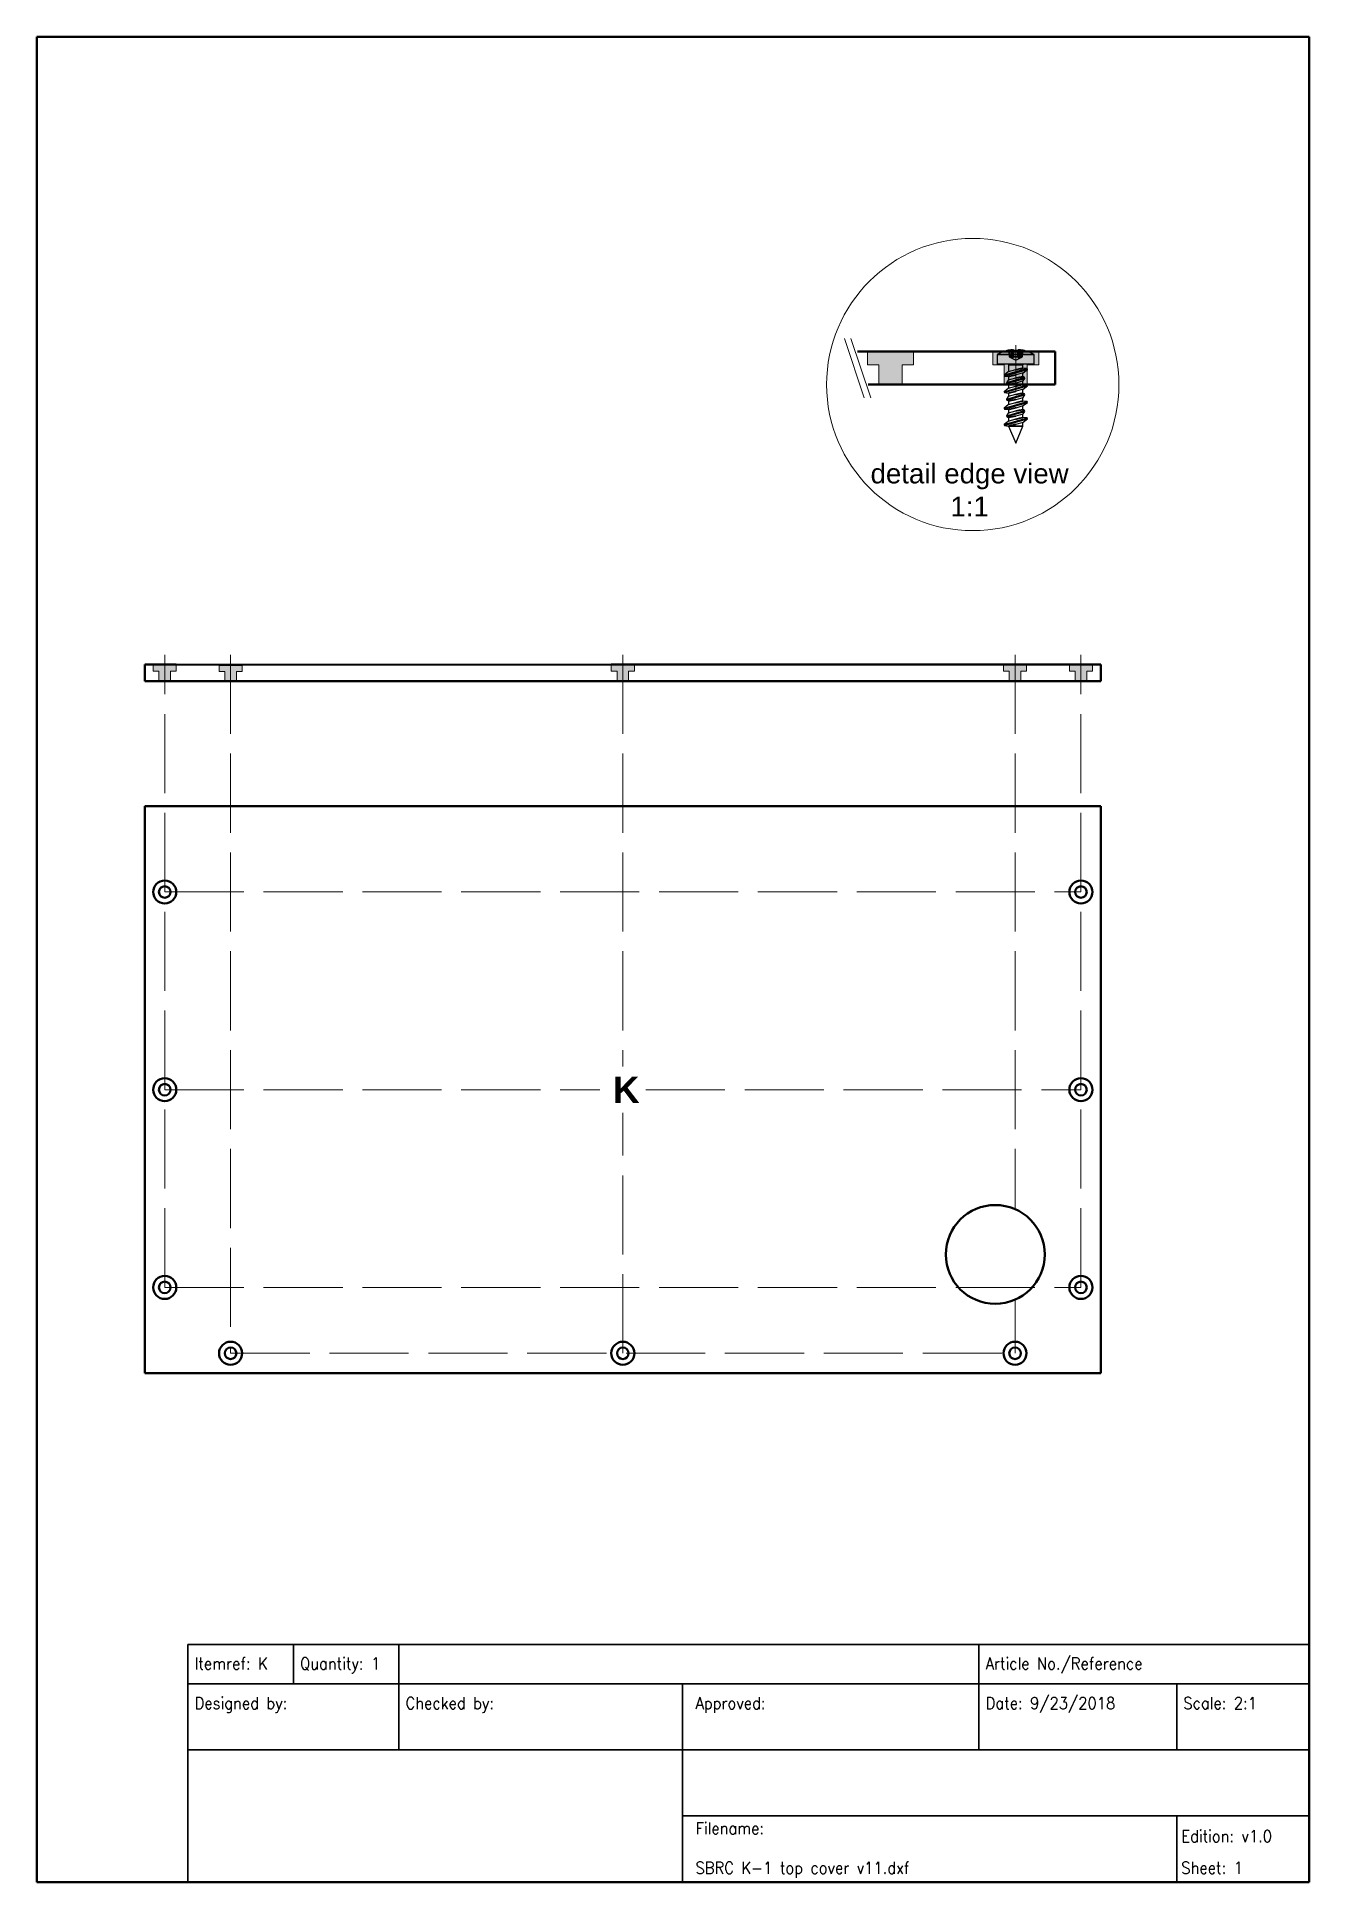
# Model space of a CAD drawing. Header units: millimetres. Extents: x -104 to 89, y -157 to 123.
import ezdxf

# ---------------------------------------------------------------- set-up
doc = ezdxf.new("R2010")
doc.units = ezdxf.units.MM
doc.header["$MEASUREMENT"] = 0
doc.linetypes.add('ACAD_ISO02W100', pattern=[15, 12, -3])
for name, color, linetype, lineweight, true_color in [('0 ... Background', 18, 'Continuous', 35, 0x000000), ('0 ... Frame', 18, 'Continuous', 50, 0x000000), ('0 ... Numbering', 18, 'Continuous', 70, 0x000000), ('Board', 18, 'Continuous', 50, 0x000000), ('Board ... BD Dimensions', 18, 'Continuous', 13, 0x000000), ('bore', 18, 'Continuous', 13, 0x000000), ('Box Hatch', 9, 'Continuous', 25, 0xc0c0c0), ('Construction', 18, 'ACAD_ISO02W100', 13, 0x000000), ('Frame', 18, 'Continuous', 50, 0x000000)]:
    doc.layers.add(name, color=color, linetype=linetype, lineweight=lineweight, true_color=true_color)
doc.layers.add('MAIN-1', color=7, linetype='Continuous', true_color=0xffffff)
doc.layers.add('MAIN-2', color=7, linetype='Continuous', true_color=0xffffff)
doc.styles.add('textstyle11', font='Standard')
doc.styles.add('textstyle12', font='Standard')
doc.styles.add('textstyle13', font='Standard')
doc.styles.add('textstyle14', font='Standard')
doc.styles.add('textstyle15', font='Standard')
doc.styles.add('textstyle16', font='Standard')
doc.styles.add('textstyle17', font='Standard')
doc.styles.add('textstyle18', font='Standard')
doc.styles.add('textstyle19', font='Standard')
doc.styles.add('textstyle20', font='Standard')
doc.styles.add('textstyle21', font='')
doc.styles.add('textstyle22', font='')
doc.styles.get('textstyle21').set_extended_font_data('Arial', bold=True)
doc.styles.get('textstyle22').set_extended_font_data('Arial')

msp = doc.modelspace()

# ---------------------------------------------------------------- texts
at = {"layer": '0 ... Background', "linetype": 'Continuous', "lineweight": 25, "char_height": 1.8, "width": 100, "attachment_point": 1}
for s, insert, style in [('Itemref: K', (-80.47, -123.18), 'textstyle11'), ('Quantity: 1', (-64.47, -123.18), 'textstyle12'), ('Article No./Reference', (39.53, -123.18), 'textstyle13'), ('Designed by:', (-80.47, -129.18), 'textstyle14'), ('Checked by:', (-48.47, -129.18), 'textstyle15'), ('Approved:\\P\\P', (-4.47, -129.18), 'textstyle16'), ('Date: 9/23/2018', (39.53, -129.18), 'textstyle18'), ('Scale: 2:1', (69.53, -129.18), 'textstyle19'), ('Filename:\\P\\PSBRC K-1 top cover v11.dxf', (-4.47, -148.18), 'textstyle17')]:
    msp.add_mtext(s, dxfattribs=dict(at, insert=insert, style=style))
at = {"layer": '0 ... Background', "linetype": 'Continuous', "lineweight": 25, "insert": (69.22, -149.37), "char_height": 1.8, "width": 100, "attachment_point": 1, "line_spacing_factor": 0.8, "style": 'textstyle20'}
msp.add_mtext('Edition: v1.0\\P\\PSheet: 1', dxfattribs=at)
at = {"layer": '0 ... Numbering'}
for s, insert, char_height, attachment_point, style in [('detail edge view\\P1:1', (37.11, 54), 3, 5, 'textstyle22'), ('K', (-17, -35), 4, 1, 'textstyle21')]:
    msp.add_mtext(s, dxfattribs=dict(at, insert=insert, char_height=char_height, attachment_point=attachment_point, style=style))

# ---------------------------------------------------------------- hatches: boundary and pattern name
at = {"layer": 'Box Hatch'}
for points in [[(23.36, 70), (26.86, 70), (26.86, 73), (28.61, 73), (28.61, 75), (21.61, 75), (21.61, 73), (23.36, 73)], [(42.36, 70), (45.86, 70), (45.86, 73), (47.61, 73), (47.61, 75), (40.61, 75), (40.61, 73), (42.36, 73)], [(-85.88, 25), (-84.12, 25), (-84.12, 26.5), (-83.25, 26.5), (-83.25, 27.5), (-86.75, 27.5), (-86.75, 26.5), (-85.88, 26.5)], [(-75.87, 24.98), (-74.12, 24.98), (-74.12, 26.48), (-73.25, 26.48), (-73.25, 27.48), (-76.75, 27.48), (-76.75, 26.48), (-75.87, 26.48)], [(-16.37, 25), (-14.62, 25), (-14.62, 26.5), (-13.75, 26.5), (-13.75, 27.5), (-17.25, 27.5), (-17.25, 26.5), (-16.37, 26.5)], [(43.12, 25), (44.87, 25), (44.87, 26.5), (45.75, 26.5), (45.75, 27.5), (42.25, 27.5), (42.25, 26.5), (43.12, 26.5)], [(53.12, 25), (54.88, 25), (54.88, 26.5), (55.75, 26.5), (55.75, 27.5), (52.25, 27.5), (52.25, 26.5), (53.12, 26.5)]]:
    msp.add_hatch(color=256, dxfattribs=at).paths.add_polyline_path(points, flags=0)

# ---------------------------------------------------------------- linework, layer by layer
at = {"layer": '0 ... Background', "linetype": 'Continuous'}
for p, q in [((-81.47, -121.18), (88.53, -121.18)), ((-81.47, -127.18), (-81.47, -121.18)), ((-65.47, -127.18), (-65.47, -121.18)), ((-49.47, -127.18), (-49.47, -121.18)), ((38.53, -127.18), (38.53, -121.18)), ((-81.47, -127.18), (88.53, -127.18)), ((-81.47, -157.18), (-81.47, -127.18)), ((-49.47, -137.18), (-49.47, -127.18)), ((-6.47, -137.18), (-6.47, -127.18)), ((38.53, -137.18), (38.53, -127.18)), ((68.53, -137.18), (68.53, -127.18)), ((-81.47, -137.18), (88.53, -137.18)), ((-6.47, -157.18), (-6.47, -137.18)), ((-6.47, -147.18), (88.53, -147.18)), ((68.53, -157.18), (68.53, -147.18)), ((-6.47, -157.18), (-6.47, -152.18))]:
    msp.add_line(p, q, dxfattribs=at)
at = {"layer": '0 ... Frame'}
for p, q in [((-104.39, -157.24), (-104.39, 122.76)), ((88.61, 122.76), (-104.39, 122.76)), ((88.61, -157.24), (88.61, 122.76)), ((-104.39, -157.24), (88.61, -157.24))]:
    msp.add_line(p, q, dxfattribs=at)
msp.add_circle((41, -62), 7.5, dxfattribs=at)
at = {"layer": 'Board'}
for p, q in [((20.11, 75), (21.61, 75)), ((40.61, 75), (28.61, 75)), ((50.11, 75), (47.61, 75)), ((50.11, 70), (50.11, 75)), ((26.86, 70), (21.73, 70)), ((42.36, 70), (26.86, 70)), ((45.86, 70), (50.11, 70)), ((-88, 25), (-88, 27.5)), ((-88, 27.5), (-86.75, 27.5)), ((-83.25, 27.5), (-76.75, 27.48)), ((-73.25, 27.48), (-17.25, 27.5)), ((-13.75, 27.5), (42.25, 27.5)), ((45.75, 27.5), (52.25, 27.5)), ((55.75, 27.5), (57, 27.5)), ((57, 25), (57, 27.5)), ((-88, 25), (-85.88, 25)), ((-84.12, 25), (-75.87, 24.98)), ((-74.12, 24.98), (-14.62, 25)), ((-14.62, 25), (43.12, 25)), ((44.87, 25), (53.12, 25)), ((54.88, 25), (57, 25)), ((-88, 6), (57, 6)), ((-88, -80), (-88, 6)), ((57, -80), (57, 6)), ((-88, -80), (57, -80))]:
    msp.add_line(p, q, dxfattribs=at)
for centre, radius in [((-85, -7), 1.75), ((54, -7), 1.75), ((-85, -7), 0.875), ((54, -7), 0.875), ((-85, -37), 1.75), ((-85, -37), 0.875), ((54, -37), 1.75), ((54, -37), 0.875), ((-85, -67), 1.75), ((-85, -67), 0.875), ((54, -67), 1.75), ((54, -67), 0.875), ((-75, -77), 1.75), ((-15.5, -77), 1.75), ((44, -77), 1.75), ((-75, -77), 0.875), ((-15.5, -77), 0.875), ((44, -77), 0.875)]:
    msp.add_circle(centre, radius, dxfattribs=at)
at = {"layer": 'Board ... BD Dimensions'}
for p, q in [((18.11, 77), (21.11, 68)), ((19.11, 77), (22.11, 68))]:
    msp.add_line(p, q, dxfattribs=at)
msp.add_circle((37.59, 70), 22.17, dxfattribs=at)
at = {"layer": 'bore'}
for p, q in [((21.61, 75), (21.61, 73)), ((21.61, 73), (23.36, 73)), ((23.36, 73), (23.36, 70)), ((26.86, 73), (26.86, 70)), ((26.86, 73), (28.61, 73)), ((28.61, 75), (28.61, 73)), ((40.61, 75), (40.61, 73)), ((40.61, 73), (42.36, 73)), ((42.36, 70), (42.36, 73)), ((45.86, 70), (45.86, 73)), ((45.86, 73), (47.61, 73)), ((47.61, 75), (47.61, 73)), ((-86.75, 27.5), (-86.75, 26.5)), ((-86.75, 26.5), (-85.88, 26.5)), ((-85.88, 25), (-85.88, 26.5)), ((-84.12, 25), (-84.12, 26.5)), ((-84.12, 26.5), (-83.25, 26.5)), ((-83.25, 27.5), (-83.25, 26.5)), ((-76.75, 27.48), (-76.75, 26.48)), ((-76.75, 26.48), (-75.87, 26.48)), ((-75.87, 24.98), (-75.87, 26.48)), ((-74.12, 24.98), (-74.12, 26.48)), ((-74.12, 26.48), (-73.25, 26.48)), ((-73.25, 27.48), (-73.25, 26.48)), ((-17.25, 27.5), (-17.25, 26.5)), ((-17.25, 26.5), (-16.37, 26.5)), ((-16.37, 25), (-16.37, 26.5)), ((-14.62, 25), (-14.62, 26.5)), ((-14.62, 26.5), (-13.75, 26.5)), ((-13.75, 27.5), (-13.75, 26.5)), ((42.25, 27.5), (42.25, 26.5)), ((42.25, 26.5), (43.12, 26.5)), ((43.12, 25), (43.12, 26.5)), ((44.87, 25), (44.87, 26.5)), ((44.87, 26.5), (45.75, 26.5)), ((45.75, 27.5), (45.75, 26.5)), ((52.25, 27.5), (52.25, 26.5)), ((52.25, 26.5), (53.12, 26.5)), ((53.12, 25), (53.12, 26.5)), ((54.88, 25), (54.88, 26.5)), ((54.88, 26.5), (55.75, 26.5)), ((55.75, 27.5), (55.75, 26.5))]:
    msp.add_line(p, q, dxfattribs=at)
at = {"layer": 'Construction'}
for p, q in [((44.11, 69), (44.11, 76)), ((-85, -67), (-85, 29)), ((-75, 29), (-75, -77)), ((-15.5, 29), (-15.5, -33.5)), ((44, 29), (44, -55.13)), ((54, -67), (54, 29)), ((-85, -7), (54, -7)), ((-85, -37), (-19, -37)), ((-12, -37), (54, -37)), ((-15.5, -77), (-15.5, -40.5)), ((-85, -67), (54, -67)), ((44, -68.87), (44, -77)), ((-75, -77), (44, -77))]:
    msp.add_line(p, q, dxfattribs=at)
at = {"layer": 'Frame'}
for p, q in [((21.61, 75), (28.61, 75)), ((40.61, 75), (47.61, 75)), ((42.36, 70), (45.86, 70)), ((-86.75, 27.5), (-83.25, 27.5)), ((-76.75, 27.48), (-73.25, 27.48)), ((-17.25, 27.5), (-13.75, 27.5)), ((42.25, 27.5), (45.75, 27.5)), ((52.25, 27.5), (55.75, 27.5)), ((-85.88, 25), (-84.12, 25)), ((-75.87, 24.98), (-74.12, 24.98)), ((-16.37, 25), (-14.62, 25)), ((43.12, 25), (44.87, 25)), ((53.12, 25), (54.88, 25))]:
    msp.add_line(p, q, dxfattribs=at)
at = {"layer": 'MAIN-1'}
for p, q in [((41.31, 74.57), (41.31, 73.11)), ((44.11, 74.57), (41.31, 74.57)), ((46.91, 73.11), (41.31, 73.11)), ((42.98, 75.19), (43.02, 75.19)), ((43.03, 73), (43.03, 71.94)), ((44.11, 73), (43.03, 73)), ((43.38, 75.25), (43.37, 75.25)), ((43.39, 75.25), (43.38, 75.25)), ((43.4, 75.25), (43.39, 75.25)), ((43.41, 75.25), (43.4, 75.25)), ((43.42, 75.25), (43.41, 75.25)), ((43.43, 75.25), (43.42, 75.25)), ((43.44, 75.25), (43.43, 75.25)), ((43.45, 75.26), (43.44, 75.25)), ((43.46, 75.26), (43.45, 75.26)), ((43.47, 75.26), (43.46, 75.26)), ((43.48, 75.26), (43.47, 75.26)), ((43.49, 75.26), (43.48, 75.26)), ((43.48, 75.26), (43.48, 75.26)), ((43.5, 75.26), (43.49, 75.26)), ((43.51, 75.26), (43.5, 75.26)), ((43.5, 75.26), (43.5, 75.26)), ((43.51, 75.25), (43.51, 75.26)), ((43.63, 75.26), (43.62, 75.25)), ((43.64, 75.26), (43.63, 75.26)), ((43.65, 75.26), (43.64, 75.26)), ((43.66, 75.26), (43.65, 75.26)), ((43.67, 75.26), (43.66, 75.26)), ((43.68, 75.26), (43.67, 75.26)), ((43.69, 75.26), (43.68, 75.26)), ((43.7, 75.26), (43.69, 75.26)), ((43.69, 75.26), (43.69, 75.26)), ((43.71, 75.25), (43.7, 75.26)), ((43.72, 75.25), (43.71, 75.25)), ((43.71, 75.25), (43.71, 75.25)), ((43.73, 75.25), (43.72, 75.25)), ((43.72, 75.25), (43.72, 75.25)), ((43.72, 75.25), (43.72, 75.25)), ((43.73, 75.25), (43.73, 75.25)), ((43.73, 75.25), (43.73, 75.25)), ((44.11, 75.19), (43.8, 75.19)), ((44.42, 75.19), (44.11, 75.19)), ((46.91, 74.57), (44.11, 74.57)), ((45.18, 73), (44.11, 73)), ((44.5, 75.25), (44.49, 75.25)), ((44.49, 75.25), (44.49, 75.25)), ((44.49, 75.25), (44.49, 75.25)), ((44.49, 75.25), (44.49, 75.25)), ((44.51, 75.25), (44.5, 75.25)), ((44.5, 75.25), (44.5, 75.25)), ((44.5, 75.25), (44.5, 75.25)), ((44.52, 75.26), (44.51, 75.25)), ((44.53, 75.26), (44.52, 75.26)), ((44.52, 75.26), (44.52, 75.26)), ((44.54, 75.26), (44.53, 75.26)), ((44.55, 75.26), (44.54, 75.26)), ((44.56, 75.26), (44.55, 75.26)), ((44.57, 75.26), (44.56, 75.26)), ((44.58, 75.26), (44.57, 75.26)), ((44.59, 75.26), (44.58, 75.26)), ((44.6, 75.25), (44.59, 75.26)), ((44.72, 75.26), (44.71, 75.26)), ((44.71, 75.26), (44.71, 75.26)), ((44.71, 75.26), (44.71, 75.25)), ((44.73, 75.26), (44.72, 75.26)), ((44.72, 75.26), (44.72, 75.26)), ((44.74, 75.26), (44.73, 75.26)), ((44.75, 75.26), (44.74, 75.26)), ((44.76, 75.26), (44.75, 75.26)), ((44.75, 75.26), (44.75, 75.26)), ((44.77, 75.25), (44.76, 75.26)), ((44.78, 75.25), (44.77, 75.25)), ((44.79, 75.25), (44.78, 75.25)), ((44.81, 75.25), (44.79, 75.25)), ((44.82, 75.25), (44.81, 75.25)), ((44.83, 75.25), (44.82, 75.25)), ((44.84, 75.25), (44.83, 75.25)), ((44.85, 75.25), (44.84, 75.25)), ((45.18, 72.5), (45.18, 73)), ((45.24, 75.19), (45.19, 75.19)), ((46.91, 73.11), (46.91, 74.57)), ((45.84, 72.44), (42.33, 71.42)), ((42.97, 71.92), (42.33, 71.42)), ((42.33, 71.42), (42.38, 71.28)), ((45.88, 72.29), (42.38, 71.28)), ((42.38, 71.28), (43.03, 71.21)), ((45.46, 71.08), (42.71, 70.28)), ((42.97, 70.67), (42.71, 70.28)), ((42.71, 70.28), (42.76, 70.14)), ((45.5, 70.93), (42.76, 70.14)), ((42.76, 70.14), (43.03, 70.01)), ((44.05, 72.23), (42.97, 71.92)), ((44.05, 70.98), (42.97, 70.67)), ((43.03, 71.21), (43.03, 70.69)), ((43.04, 71.21), (43.03, 71.21)), ((43.03, 71.21), (43.03, 71.21)), ((43.03, 70.01), (43.03, 69.44)), ((43.04, 70.01), (43.03, 70.01)), ((43.03, 70.01), (43.03, 70.01)), ((43.05, 71.22), (43.04, 71.21)), ((43.04, 71.21), (43.04, 71.21)), ((43.05, 70.02), (43.04, 70.01)), ((43.04, 70.01), (43.04, 70.01)), ((43.06, 71.22), (43.05, 71.22)), ((43.06, 70.02), (43.05, 70.02)), ((43.08, 71.22), (43.06, 71.22)), ((43.08, 70.02), (43.06, 70.02)), ((43.09, 71.23), (43.08, 71.22)), ((43.09, 70.02), (43.08, 70.02)), ((43.11, 71.23), (43.09, 71.23)), ((43.11, 70.03), (43.09, 70.02)), ((43.13, 71.23), (43.11, 71.23)), ((43.13, 70.03), (43.11, 70.03)), ((43.16, 71.24), (43.13, 71.23)), ((43.15, 70.04), (43.13, 70.03)), ((43.18, 70.04), (43.15, 70.04)), ((43.18, 71.25), (43.16, 71.24)), ((43.21, 71.25), (43.18, 71.25)), ((43.21, 70.05), (43.18, 70.04)), ((43.24, 71.26), (43.21, 71.25)), ((43.24, 70.05), (43.21, 70.05)), ((43.27, 71.27), (43.24, 71.26)), ((43.27, 70.06), (43.24, 70.05)), ((43.3, 71.27), (43.27, 71.27)), ((43.3, 70.06), (43.27, 70.06)), ((43.34, 71.28), (43.3, 71.27)), ((43.33, 70.07), (43.3, 70.06)), ((43.37, 70.08), (43.33, 70.07)), ((43.37, 71.29), (43.34, 71.28)), ((43.41, 71.3), (43.37, 71.29)), ((43.41, 70.08), (43.37, 70.08)), ((43.45, 71.31), (43.41, 71.3)), ((43.45, 70.09), (43.41, 70.08)), ((43.49, 71.32), (43.45, 71.31)), ((43.49, 70.1), (43.45, 70.09)), ((43.53, 71.33), (43.49, 71.32)), ((43.53, 70.11), (43.49, 70.1)), ((43.57, 71.34), (43.53, 71.33)), ((43.57, 70.12), (43.53, 70.11)), ((43.62, 71.35), (43.57, 71.34)), ((43.62, 70.12), (43.57, 70.12)), ((43.66, 71.36), (43.62, 71.35)), ((43.66, 70.13), (43.62, 70.12)), ((43.71, 71.37), (43.66, 71.36)), ((43.71, 70.14), (43.66, 70.13)), ((43.76, 71.38), (43.71, 71.37)), ((43.76, 70.15), (43.71, 70.14)), ((43.81, 71.4), (43.76, 71.38)), ((43.81, 70.16), (43.76, 70.15)), ((43.86, 71.41), (43.81, 71.4)), ((43.86, 70.17), (43.81, 70.16)), ((43.91, 71.42), (43.86, 71.41)), ((43.91, 70.18), (43.86, 70.17)), ((43.96, 71.43), (43.91, 71.42)), ((43.96, 70.19), (43.91, 70.18)), ((44.01, 71.45), (43.96, 71.43)), ((44.01, 70.2), (43.96, 70.19)), ((44.06, 71.46), (44.01, 71.45)), ((44.06, 70.21), (44.01, 70.2)), ((44.05, 72.23), (44.1, 72.24)), ((44.05, 70.98), (44.1, 70.99)), ((44.11, 71.47), (44.06, 71.46)), ((44.11, 70.22), (44.06, 70.21)), ((44.1, 72.24), (44.15, 72.26)), ((44.1, 70.99), (44.15, 71)), ((44.16, 71.48), (44.11, 71.47)), ((44.16, 70.23), (44.11, 70.22)), ((44.15, 72.26), (44.2, 72.27)), ((44.15, 71), (44.21, 71.01)), ((45.25, 71.8), (44.16, 71.48)), ((45.25, 70.55), (44.16, 70.23)), ((44.2, 72.27), (44.26, 72.28)), ((44.21, 71.01), (44.26, 71.02)), ((44.26, 72.28), (44.31, 72.29)), ((44.26, 71.02), (44.31, 71.03)), ((44.31, 72.29), (44.36, 72.31)), ((44.31, 71.03), (44.36, 71.04)), ((44.36, 72.31), (44.41, 72.32)), ((44.36, 71.04), (44.41, 71.05)), ((44.41, 72.32), (44.46, 72.33)), ((44.41, 71.05), (44.46, 71.06)), ((44.46, 72.33), (44.5, 72.34)), ((44.46, 71.06), (44.51, 71.07)), ((44.5, 72.34), (44.55, 72.35)), ((44.51, 71.07), (44.55, 71.08)), ((44.55, 72.35), (44.6, 72.37)), ((44.55, 71.08), (44.6, 71.09)), ((44.6, 72.37), (44.64, 72.38)), ((44.6, 71.09), (44.64, 71.1)), ((44.64, 72.38), (44.69, 72.39)), ((44.64, 71.1), (44.69, 71.11)), ((44.69, 72.39), (44.73, 72.4)), ((44.69, 71.11), (44.73, 71.12)), ((44.73, 72.4), (44.77, 72.41)), ((44.73, 71.12), (44.77, 71.12)), ((44.77, 72.41), (44.81, 72.41)), ((44.77, 71.12), (44.81, 71.13)), ((44.81, 72.41), (44.84, 72.42)), ((44.81, 71.13), (44.85, 71.14)), ((44.84, 72.42), (44.88, 72.43)), ((44.85, 71.14), (44.88, 71.14)), ((44.88, 72.43), (44.91, 72.44)), ((44.88, 71.14), (44.92, 71.15)), ((44.91, 72.44), (44.95, 72.45)), ((44.92, 71.15), (44.95, 71.16)), ((44.95, 72.45), (44.98, 72.46)), ((44.95, 71.16), (44.98, 71.16)), ((44.98, 72.46), (45.01, 72.46)), ((44.98, 71.16), (45.01, 71.17)), ((45.01, 72.46), (45.04, 72.47)), ((45.01, 71.17), (45.04, 71.17)), ((45.04, 72.47), (45.06, 72.47)), ((45.04, 71.17), (45.06, 71.18)), ((45.06, 72.47), (45.08, 72.48)), ((45.06, 71.18), (45.08, 71.18)), ((45.08, 72.48), (45.1, 72.48)), ((45.08, 71.18), (45.11, 71.19)), ((45.1, 72.48), (45.12, 72.49)), ((45.11, 71.19), (45.12, 71.19)), ((45.12, 72.49), (45.14, 72.49)), ((45.12, 71.19), (45.14, 71.19)), ((45.14, 72.49), (45.15, 72.5)), ((45.14, 71.19), (45.15, 71.2)), ((45.15, 72.5), (45.16, 72.5)), ((45.15, 71.2), (45.16, 71.2)), ((45.16, 72.5), (45.17, 72.5)), ((45.16, 71.2), (45.17, 71.2)), ((45.16, 70), (45.17, 70)), ((45.17, 72.5), (45.18, 72.5)), ((45.17, 71.2), (45.18, 71.2)), ((45.17, 70), (45.18, 70)), ((45.84, 72.44), (45.18, 72.5)), ((45.18, 72.5), (45.18, 72.5)), ((45.18, 72.5), (45.18, 72.5)), ((45.18, 71.2), (45.18, 71.78)), ((45.46, 71.08), (45.18, 71.2)), ((45.18, 71.2), (45.18, 71.2)), ((45.18, 71.2), (45.18, 71.2)), ((45.18, 70), (45.18, 70.53)), ((45.84, 69.94), (45.18, 70)), ((45.18, 70), (45.18, 70)), ((45.18, 70), (45.18, 70)), ((45.25, 71.8), (45.88, 72.29)), ((45.25, 70.55), (45.5, 70.93)), ((45.5, 70.93), (45.46, 71.08)), ((45.88, 72.29), (45.84, 72.44)), ((42.33, 68.92), (45.84, 69.94)), ((42.97, 69.42), (42.33, 68.92)), ((42.33, 68.92), (42.38, 68.78)), ((42.33, 66.42), (45.84, 67.44)), ((42.38, 68.78), (45.88, 69.79)), ((42.38, 68.78), (43.03, 68.71)), ((42.38, 66.28), (45.88, 67.29)), ((42.71, 67.78), (45.46, 68.58)), ((42.97, 68.17), (42.71, 67.78)), ((42.71, 67.78), (42.76, 67.64)), ((42.76, 67.64), (45.5, 68.43)), ((42.76, 67.64), (43.03, 67.51)), ((44.05, 69.73), (42.97, 69.42)), ((44.05, 68.48), (42.97, 68.17)), ((44.05, 67.23), (42.97, 66.92)), ((43.03, 68.71), (43.03, 68.19)), ((43.04, 68.71), (43.03, 68.71)), ((43.03, 68.71), (43.03, 68.71)), ((43.03, 67.51), (43.03, 66.94)), ((43.04, 67.51), (43.03, 67.51)), ((43.03, 67.51), (43.03, 67.51)), ((43.05, 68.72), (43.04, 68.71)), ((43.04, 68.71), (43.04, 68.71)), ((43.05, 67.52), (43.04, 67.51)), ((43.04, 67.51), (43.04, 67.51)), ((43.06, 68.72), (43.05, 68.72)), ((43.06, 67.52), (43.05, 67.52)), ((43.08, 68.72), (43.06, 68.72)), ((43.08, 67.52), (43.06, 67.52)), ((43.09, 68.73), (43.08, 68.72)), ((43.09, 67.52), (43.08, 67.52)), ((43.11, 68.73), (43.09, 68.73)), ((43.11, 67.53), (43.09, 67.52)), ((43.13, 68.73), (43.11, 68.73)), ((43.13, 67.53), (43.11, 67.53)), ((43.16, 68.74), (43.13, 68.73)), ((43.15, 67.54), (43.13, 67.53)), ((43.18, 67.54), (43.15, 67.54)), ((43.18, 68.75), (43.16, 68.74)), ((43.21, 68.75), (43.18, 68.75)), ((43.21, 67.55), (43.18, 67.54)), ((43.24, 68.76), (43.21, 68.75)), ((43.24, 67.55), (43.21, 67.55)), ((43.27, 68.77), (43.24, 68.76)), ((43.27, 67.56), (43.24, 67.55)), ((43.3, 68.77), (43.27, 68.77)), ((43.3, 67.56), (43.27, 67.56)), ((43.34, 68.78), (43.3, 68.77)), ((43.33, 67.57), (43.3, 67.56)), ((43.37, 67.58), (43.33, 67.57)), ((43.37, 68.79), (43.34, 68.78)), ((43.41, 68.8), (43.37, 68.79)), ((43.41, 67.58), (43.37, 67.58)), ((43.45, 68.81), (43.41, 68.8)), ((43.45, 67.59), (43.41, 67.58)), ((43.49, 68.82), (43.45, 68.81)), ((43.49, 67.6), (43.45, 67.59)), ((43.53, 68.83), (43.49, 68.82)), ((43.53, 67.61), (43.49, 67.6)), ((43.57, 68.84), (43.53, 68.83)), ((43.57, 67.62), (43.53, 67.61)), ((43.62, 68.85), (43.57, 68.84)), ((43.62, 67.62), (43.57, 67.62)), ((43.66, 68.86), (43.62, 68.85)), ((43.66, 67.63), (43.62, 67.62)), ((43.71, 68.87), (43.66, 68.86)), ((43.71, 67.64), (43.66, 67.63)), ((43.76, 68.88), (43.71, 68.87)), ((43.76, 67.65), (43.71, 67.64)), ((43.81, 68.9), (43.76, 68.88)), ((43.81, 67.66), (43.76, 67.65)), ((43.86, 68.91), (43.81, 68.9)), ((43.86, 67.67), (43.81, 67.66)), ((43.91, 68.92), (43.86, 68.91)), ((43.91, 67.68), (43.86, 67.67)), ((43.96, 68.93), (43.91, 68.92)), ((43.96, 67.69), (43.91, 67.68)), ((44.01, 68.95), (43.96, 68.93)), ((44.01, 67.7), (43.96, 67.69)), ((44.06, 68.96), (44.01, 68.95)), ((44.06, 67.71), (44.01, 67.7)), ((44.05, 69.73), (44.1, 69.74)), ((44.05, 68.48), (44.1, 68.49)), ((44.05, 67.23), (44.1, 67.24)), ((44.11, 68.97), (44.06, 68.96)), ((44.11, 67.72), (44.06, 67.71)), ((44.1, 69.74), (44.15, 69.76)), ((44.1, 68.49), (44.15, 68.5)), ((44.1, 67.24), (44.15, 67.26)), ((44.16, 68.98), (44.11, 68.97)), ((44.16, 67.73), (44.11, 67.72)), ((44.15, 69.76), (44.2, 69.77)), ((44.15, 68.5), (44.21, 68.51)), ((44.15, 67.26), (44.2, 67.27)), ((45.25, 69.3), (44.16, 68.98)), ((44.16, 67.73), (45.25, 68.05)), ((44.2, 69.77), (44.26, 69.78)), ((44.2, 67.27), (44.26, 67.28)), ((44.21, 68.51), (44.26, 68.52)), ((44.26, 69.78), (44.31, 69.79)), ((44.26, 68.52), (44.31, 68.53)), ((44.26, 67.28), (44.31, 67.29)), ((44.31, 69.79), (44.36, 69.81)), ((44.31, 68.53), (44.36, 68.54)), ((44.31, 67.29), (44.36, 67.31)), ((44.36, 69.81), (44.41, 69.82)), ((44.36, 68.54), (44.41, 68.55)), ((44.36, 67.31), (44.41, 67.32)), ((44.41, 69.82), (44.46, 69.83)), ((44.41, 68.55), (44.46, 68.56)), ((44.41, 67.32), (44.46, 67.33)), ((44.46, 69.83), (44.5, 69.84)), ((44.46, 68.56), (44.51, 68.57)), ((44.46, 67.33), (44.5, 67.34)), ((44.5, 69.84), (44.55, 69.85)), ((44.5, 67.34), (44.55, 67.35)), ((44.51, 68.57), (44.55, 68.58)), ((44.55, 69.85), (44.6, 69.87)), ((44.55, 68.58), (44.6, 68.59)), ((44.55, 67.35), (44.6, 67.37)), ((44.6, 69.87), (44.64, 69.88)), ((44.6, 68.59), (44.64, 68.6)), ((44.6, 67.37), (44.64, 67.38)), ((44.64, 69.88), (44.69, 69.89)), ((44.64, 68.6), (44.69, 68.61)), ((44.64, 67.38), (44.69, 67.39)), ((44.69, 69.89), (44.73, 69.9)), ((44.69, 68.61), (44.73, 68.62)), ((44.69, 67.39), (44.73, 67.4)), ((44.73, 69.9), (44.77, 69.91)), ((44.73, 68.62), (44.77, 68.62)), ((44.73, 67.4), (44.77, 67.41)), ((44.77, 69.91), (44.81, 69.91)), ((44.77, 68.62), (44.81, 68.63)), ((44.77, 67.41), (44.81, 67.41)), ((44.81, 69.91), (44.84, 69.92)), ((44.81, 68.63), (44.85, 68.64)), ((44.81, 67.41), (44.84, 67.42)), ((44.84, 69.92), (44.88, 69.93)), ((44.84, 67.42), (44.88, 67.43)), ((44.85, 68.64), (44.88, 68.64)), ((44.88, 69.93), (44.91, 69.94)), ((44.88, 68.64), (44.92, 68.65)), ((44.88, 67.43), (44.91, 67.44)), ((44.91, 69.94), (44.95, 69.95)), ((44.91, 67.44), (44.95, 67.45)), ((44.92, 68.65), (44.95, 68.66)), ((44.95, 69.95), (44.98, 69.96)), ((44.95, 68.66), (44.98, 68.66)), ((44.95, 67.45), (44.98, 67.46)), ((44.98, 69.96), (45.01, 69.96)), ((44.98, 68.66), (45.01, 68.67)), ((44.98, 67.46), (45.01, 67.46)), ((45.01, 69.96), (45.04, 69.97)), ((45.01, 68.67), (45.04, 68.67)), ((45.01, 67.46), (45.04, 67.47)), ((45.04, 69.97), (45.06, 69.97)), ((45.04, 68.67), (45.06, 68.68)), ((45.04, 67.47), (45.06, 67.47)), ((45.06, 69.97), (45.08, 69.98)), ((45.06, 68.68), (45.08, 68.68)), ((45.06, 67.47), (45.08, 67.48)), ((45.08, 69.98), (45.1, 69.98)), ((45.08, 68.68), (45.11, 68.69)), ((45.08, 67.48), (45.1, 67.48)), ((45.1, 69.98), (45.12, 69.99)), ((45.1, 67.48), (45.12, 67.49)), ((45.11, 68.69), (45.12, 68.69)), ((45.12, 69.99), (45.14, 69.99)), ((45.12, 68.69), (45.14, 68.69)), ((45.12, 67.49), (45.14, 67.49)), ((45.14, 69.99), (45.15, 70)), ((45.14, 68.69), (45.15, 68.7)), ((45.14, 67.49), (45.15, 67.5)), ((45.15, 70), (45.16, 70)), ((45.15, 68.7), (45.16, 68.7)), ((45.15, 67.5), (45.16, 67.5)), ((45.16, 68.7), (45.17, 68.7)), ((45.16, 67.5), (45.17, 67.5)), ((45.17, 68.7), (45.18, 68.7)), ((45.17, 67.5), (45.18, 67.5)), ((45.18, 68.7), (45.18, 69.28)), ((45.46, 68.58), (45.18, 68.7)), ((45.18, 68.7), (45.18, 68.7)), ((45.18, 68.7), (45.18, 68.7)), ((45.18, 67.5), (45.18, 68.03)), ((45.84, 67.44), (45.18, 67.5)), ((45.18, 67.5), (45.18, 67.5)), ((45.18, 67.5), (45.18, 67.5)), ((45.25, 69.3), (45.88, 69.79)), ((45.25, 68.05), (45.5, 68.43)), ((45.25, 66.8), (45.88, 67.29)), ((45.5, 68.43), (45.46, 68.58)), ((45.88, 69.79), (45.84, 69.94)), ((45.88, 67.29), (45.84, 67.44)), ((42.97, 66.92), (42.33, 66.42)), ((42.33, 66.42), (42.38, 66.28)), ((42.33, 63.92), (45.84, 64.94)), ((42.97, 64.42), (42.33, 63.92)), ((42.38, 66.28), (43.03, 66.21)), ((42.38, 63.78), (45.88, 64.79)), ((42.71, 65.28), (45.46, 66.08)), ((42.97, 65.67), (42.71, 65.28)), ((42.71, 65.28), (42.76, 65.14)), ((42.76, 65.14), (45.5, 65.93)), ((42.76, 65.14), (43.03, 65.01)), ((44.05, 65.98), (42.97, 65.67)), ((44.05, 64.73), (42.97, 64.42)), ((43.03, 66.21), (43.03, 65.69)), ((43.04, 66.21), (43.03, 66.21)), ((43.03, 66.21), (43.03, 66.21)), ((43.03, 65.01), (43.03, 64.44)), ((43.04, 65.01), (43.03, 65.01)), ((43.03, 65.01), (43.03, 65.01)), ((43.05, 66.22), (43.04, 66.21)), ((43.04, 66.21), (43.04, 66.21)), ((43.05, 65.02), (43.04, 65.01)), ((43.04, 65.01), (43.04, 65.01)), ((43.06, 66.22), (43.05, 66.22)), ((43.06, 65.02), (43.05, 65.02)), ((43.08, 66.22), (43.06, 66.22)), ((43.08, 65.02), (43.06, 65.02)), ((43.09, 66.23), (43.08, 66.22)), ((43.09, 65.02), (43.08, 65.02)), ((43.11, 66.23), (43.09, 66.23)), ((43.11, 65.03), (43.09, 65.02)), ((43.13, 66.23), (43.11, 66.23)), ((43.13, 65.03), (43.11, 65.03)), ((43.16, 66.24), (43.13, 66.23)), ((43.15, 65.04), (43.13, 65.03)), ((43.18, 65.04), (43.15, 65.04)), ((43.18, 66.25), (43.16, 66.24)), ((43.21, 66.25), (43.18, 66.25)), ((43.21, 65.05), (43.18, 65.04)), ((43.24, 66.26), (43.21, 66.25)), ((43.24, 65.05), (43.21, 65.05)), ((43.27, 66.27), (43.24, 66.26)), ((43.27, 65.06), (43.24, 65.05)), ((43.3, 66.27), (43.27, 66.27)), ((43.3, 65.06), (43.27, 65.06)), ((43.34, 66.28), (43.3, 66.27)), ((43.33, 65.07), (43.3, 65.06)), ((43.37, 65.08), (43.33, 65.07)), ((43.37, 66.29), (43.34, 66.28)), ((43.41, 66.3), (43.37, 66.29)), ((43.41, 65.08), (43.37, 65.08)), ((43.45, 66.31), (43.41, 66.3)), ((43.45, 65.09), (43.41, 65.08)), ((43.49, 66.32), (43.45, 66.31)), ((43.49, 65.1), (43.45, 65.09)), ((43.53, 66.33), (43.49, 66.32)), ((43.53, 65.11), (43.49, 65.1)), ((43.57, 66.34), (43.53, 66.33)), ((43.57, 65.12), (43.53, 65.11)), ((43.62, 66.35), (43.57, 66.34)), ((43.62, 65.12), (43.57, 65.12)), ((43.66, 66.36), (43.62, 66.35)), ((43.66, 65.13), (43.62, 65.12)), ((43.71, 66.37), (43.66, 66.36)), ((43.71, 65.14), (43.66, 65.13)), ((43.76, 66.38), (43.71, 66.37)), ((43.76, 65.15), (43.71, 65.14)), ((43.81, 66.4), (43.76, 66.38)), ((43.81, 65.16), (43.76, 65.15)), ((43.86, 66.41), (43.81, 66.4)), ((43.86, 65.17), (43.81, 65.16)), ((43.91, 66.42), (43.86, 66.41)), ((43.91, 65.18), (43.86, 65.17)), ((43.96, 66.43), (43.91, 66.42)), ((43.96, 65.19), (43.91, 65.18)), ((44.01, 66.45), (43.96, 66.43)), ((44.01, 65.2), (43.96, 65.19)), ((44.06, 66.46), (44.01, 66.45)), ((44.06, 65.21), (44.01, 65.2)), ((44.05, 65.98), (44.1, 65.99)), ((44.05, 64.73), (44.1, 64.74)), ((44.11, 66.47), (44.06, 66.46)), ((44.11, 65.22), (44.06, 65.21)), ((44.1, 65.99), (44.15, 66)), ((44.1, 64.74), (44.15, 64.76)), ((44.16, 66.48), (44.11, 66.47)), ((44.16, 65.23), (44.11, 65.22)), ((44.15, 66), (44.21, 66.01)), ((44.15, 64.76), (44.2, 64.77)), ((44.16, 66.48), (45.25, 66.8)), ((44.16, 65.23), (45.25, 65.55)), ((44.2, 64.77), (44.26, 64.78)), ((44.21, 66.01), (44.26, 66.02)), ((44.26, 66.02), (44.31, 66.03)), ((44.26, 64.78), (44.31, 64.79)), ((44.31, 66.03), (44.36, 66.04)), ((44.31, 64.79), (44.36, 64.81)), ((44.36, 66.04), (44.41, 66.05)), ((44.36, 64.81), (44.41, 64.82)), ((44.41, 66.05), (44.46, 66.06)), ((44.41, 64.82), (44.46, 64.83)), ((44.46, 66.06), (44.51, 66.07)), ((44.46, 64.83), (44.5, 64.84)), ((44.5, 64.84), (44.55, 64.85)), ((44.51, 66.07), (44.55, 66.08)), ((44.55, 66.08), (44.6, 66.09)), ((44.55, 64.85), (44.6, 64.87)), ((44.6, 66.09), (44.64, 66.1)), ((44.6, 64.87), (44.64, 64.88)), ((44.64, 66.1), (44.69, 66.11)), ((44.64, 64.88), (44.69, 64.89)), ((44.69, 66.11), (44.73, 66.12)), ((44.69, 64.89), (44.73, 64.9)), ((44.73, 66.12), (44.77, 66.12)), ((44.73, 64.9), (44.77, 64.91)), ((44.77, 66.12), (44.81, 66.13)), ((44.77, 64.91), (44.81, 64.91)), ((44.81, 66.13), (44.85, 66.14)), ((44.81, 64.91), (44.84, 64.92)), ((44.84, 64.92), (44.88, 64.93)), ((44.85, 66.14), (44.88, 66.14)), ((44.88, 66.14), (44.92, 66.15)), ((44.88, 64.93), (44.91, 64.94)), ((44.91, 64.94), (44.95, 64.95)), ((44.92, 66.15), (44.95, 66.16)), ((44.95, 66.16), (44.98, 66.16)), ((44.95, 64.95), (44.98, 64.96)), ((44.98, 66.16), (45.01, 66.17)), ((44.98, 64.96), (45.01, 64.96)), ((45.01, 66.17), (45.04, 66.17)), ((45.01, 64.96), (45.04, 64.97)), ((45.04, 66.17), (45.06, 66.18)), ((45.04, 64.97), (45.06, 64.97)), ((45.06, 66.18), (45.08, 66.18)), ((45.06, 64.97), (45.08, 64.98)), ((45.08, 66.18), (45.11, 66.19)), ((45.08, 64.98), (45.1, 64.98)), ((45.1, 64.98), (45.12, 64.99)), ((45.11, 66.19), (45.12, 66.19)), ((45.12, 66.19), (45.14, 66.19)), ((45.12, 64.99), (45.14, 64.99)), ((45.14, 66.19), (45.15, 66.2)), ((45.14, 64.99), (45.15, 65)), ((45.15, 66.2), (45.16, 66.2)), ((45.15, 65), (45.16, 65)), ((45.16, 66.2), (45.17, 66.2)), ((45.16, 65), (45.17, 65)), ((45.17, 66.2), (45.18, 66.2)), ((45.17, 65), (45.18, 65)), ((45.18, 66.2), (45.18, 66.78)), ((45.46, 66.08), (45.18, 66.2)), ((45.18, 66.2), (45.18, 66.2)), ((45.18, 66.2), (45.18, 66.2)), ((45.18, 65), (45.18, 65.53)), ((45.84, 64.94), (45.18, 65)), ((45.18, 65), (45.18, 65)), ((45.18, 65), (45.18, 65)), ((45.25, 65.55), (45.5, 65.93)), ((45.25, 64.3), (45.88, 64.79)), ((45.5, 65.93), (45.46, 66.08)), ((45.88, 64.79), (45.84, 64.94)), ((42.33, 63.92), (42.38, 63.78)), ((42.38, 63.78), (43.03, 63.71)), ((43.03, 63.71), (44.11, 61.11)), ((45.18, 63.71), (43.03, 63.71)), ((43.03, 63.71), (43.03, 63.71)), ((43.04, 63.71), (43.03, 63.71)), ((43.03, 63.71), (43.03, 63.71)), ((43.05, 63.72), (43.04, 63.71)), ((43.04, 63.71), (43.04, 63.71)), ((43.06, 63.72), (43.05, 63.72)), ((43.08, 63.72), (43.06, 63.72)), ((43.09, 63.73), (43.08, 63.72)), ((43.11, 63.73), (43.09, 63.73)), ((43.13, 63.73), (43.11, 63.73)), ((43.16, 63.74), (43.13, 63.73)), ((43.18, 63.75), (43.16, 63.74)), ((43.21, 63.75), (43.18, 63.75)), ((43.24, 63.76), (43.21, 63.75)), ((43.27, 63.77), (43.24, 63.76)), ((43.3, 63.77), (43.27, 63.77)), ((43.34, 63.78), (43.3, 63.77)), ((43.37, 63.79), (43.34, 63.78)), ((43.41, 63.8), (43.37, 63.79)), ((43.45, 63.81), (43.41, 63.8)), ((43.49, 63.82), (43.45, 63.81)), ((43.53, 63.83), (43.49, 63.82)), ((43.57, 63.84), (43.53, 63.83)), ((43.62, 63.85), (43.57, 63.84)), ((43.66, 63.86), (43.62, 63.85)), ((43.71, 63.87), (43.66, 63.86)), ((43.76, 63.88), (43.71, 63.87)), ((43.81, 63.9), (43.76, 63.88)), ((43.86, 63.91), (43.81, 63.9)), ((43.91, 63.92), (43.86, 63.91)), ((43.96, 63.93), (43.91, 63.92)), ((44.01, 63.95), (43.96, 63.93)), ((44.06, 63.96), (44.01, 63.95)), ((44.11, 63.97), (44.06, 63.96)), ((44.16, 63.98), (44.11, 63.97)), ((44.11, 61.11), (45.18, 63.71)), ((44.16, 63.98), (45.25, 64.3)), ((45.18, 63.71), (45.18, 64.28))]:
    msp.add_line(p, q, dxfattribs=at)
for centre, radius, start, end in [((44.11, 69.6), 5.71, 101.4074, 119.3528), ((42.93, 73), 0.107, 360, 90), ((45.29, 73), 0.107, 90, 180), ((44.11, 69.6), 5.71, 60.6472, 78.5926)]:
    msp.add_arc(centre, radius, start, end, dxfattribs=at)
for centre, major_axis, ratio, start_param, end_param in [((44, 69.6), (0, 5.69), 0.979583, 0.11467, 0.177083), ((46.01, 71.66), (-3.38, 3.12), 0.560986, 5.90458, 5.965391), ((44.78, 74.85), (-2.02, 0.26), 0.126491, 5.485703, 5.526132), ((42.21, 71.66), (-3.38, -3.12), 0.560986, 3.856661, 3.917472), ((43.37, 75.35), (-0.13, 0.189), 0.394712, 3.803593, 3.920305), ((43.6, 69.6), (0, 5.69), 0.201042, 6.106103, 6.168515), ((44.62, 69.6), (0, -5.69), 0.201042, 3.256262, 3.318675), ((46.01, 71.66), (-3.38, 3.12), 0.560986, 5.507306, 5.568117), ((44.85, 75.35), (0.13, 0.189), 0.394712, 2.36288, 2.479592), ((42.21, 71.66), (-3.38, -3.12), 0.560986, 3.459387, 3.520198), ((43.43, 74.85), (-2.02, -0.26), 0.126491, 3.898646, 3.939075), ((44.21, 69.6), (0, -5.69), 0.979583, 2.96451, 3.026923)]:
    msp.add_ellipse(centre, major_axis=major_axis, ratio=ratio, start_param=start_param, end_param=end_param, dxfattribs=at)
at = {"layer": 'MAIN-2'}
for p, q in [((41.31, 74.57), (44.11, 74.57)), ((43.03, 75.18), (43.02, 75.19)), ((43.02, 75.19), (43.03, 75.18)), ((43.05, 75.17), (43.03, 75.18)), ((43.03, 75.18), (43.05, 75.17)), ((43.03, 73), (44.11, 73)), ((43.04, 75.11), (43.11, 74.21)), ((43.04, 75.11), (43.09, 75.11)), ((43.09, 75.11), (43.04, 75.11)), ((43.06, 75.15), (43.05, 75.17)), ((43.05, 75.17), (43.06, 75.15)), ((43.07, 75.14), (43.06, 75.15)), ((43.06, 75.15), (43.07, 75.14)), ((43.08, 75.12), (43.07, 75.14)), ((43.07, 75.14), (43.08, 75.12)), ((43.09, 75.11), (43.08, 75.12)), ((43.08, 75.12), (43.09, 75.11)), ((43.09, 75.11), (43.11, 74.97)), ((43.11, 74.97), (43.09, 75.11)), ((43.11, 74.97), (43.12, 74.84)), ((43.12, 74.84), (43.11, 74.97)), ((43.17, 74.21), (43.11, 74.21)), ((43.11, 74.21), (44.11, 73.68)), ((43.11, 74.21), (43.17, 74.21)), ((43.12, 74.84), (43.13, 74.71)), ((43.13, 74.71), (43.12, 74.84)), ((43.13, 74.71), (43.14, 74.58)), ((43.14, 74.58), (43.13, 74.71)), ((43.14, 74.58), (43.15, 74.46)), ((43.15, 74.46), (43.14, 74.58)), ((43.15, 74.46), (43.16, 74.33)), ((43.16, 74.33), (43.15, 74.46)), ((43.16, 74.33), (43.17, 74.21)), ((43.17, 74.21), (43.16, 74.33)), ((43.2, 74.19), (43.17, 74.21)), ((43.17, 74.21), (43.2, 74.19)), ((43.24, 74.17), (43.2, 74.19)), ((43.2, 74.19), (43.24, 74.17)), ((43.27, 74.16), (43.24, 74.17)), ((43.24, 74.17), (43.27, 74.16)), ((43.31, 74.15), (43.27, 74.16)), ((43.27, 74.16), (43.31, 74.15)), ((43.34, 74.13), (43.31, 74.15)), ((43.31, 74.15), (43.34, 74.13)), ((43.52, 75.17), (43.34, 75.21)), ((43.34, 75.21), (43.52, 75.17)), ((43.37, 74.12), (43.34, 74.13)), ((43.34, 74.13), (43.37, 74.12)), ((43.37, 75.25), (43.37, 74.12)), ((43.37, 75.25), (43.37, 74.12)), ((43.38, 74.11), (43.37, 74.12)), ((43.37, 74.12), (43.37, 74.12)), ((43.37, 74.12), (43.37, 74.12)), ((43.37, 74.12), (43.38, 74.11)), ((43.39, 74.11), (43.38, 74.11)), ((43.38, 74.11), (43.39, 74.11)), ((43.4, 74.1), (43.39, 74.11)), ((43.39, 74.11), (43.39, 74.11)), ((43.39, 74.11), (43.39, 74.11)), ((43.39, 74.11), (43.4, 74.1)), ((43.4, 75.21), (43.53, 75.17)), ((43.53, 75.17), (43.4, 75.21)), ((43.41, 74.1), (43.4, 74.1)), ((43.4, 74.1), (43.41, 74.1)), ((43.42, 74.1), (43.41, 74.1)), ((43.41, 74.1), (43.42, 74.1)), ((43.43, 74.09), (43.42, 74.1)), ((43.42, 74.1), (43.42, 74.1)), ((43.42, 74.1), (43.42, 74.1)), ((43.42, 74.1), (43.43, 74.09)), ((43.44, 74.09), (43.43, 74.09)), ((43.43, 74.09), (43.44, 74.09)), ((43.45, 74.09), (43.44, 74.09)), ((43.44, 74.09), (43.44, 74.09)), ((43.44, 74.09), (43.44, 74.09)), ((43.44, 74.09), (43.45, 74.09)), ((43.46, 74.09), (43.45, 74.09)), ((43.45, 74.09), (43.46, 74.09)), ((43.46, 74.08), (43.46, 74.09)), ((43.46, 74.09), (43.46, 74.08)), ((43.47, 74.08), (43.46, 74.08)), ((43.46, 74.08), (43.47, 74.08)), ((43.48, 74.08), (43.47, 74.08)), ((43.47, 74.08), (43.47, 74.08)), ((43.47, 74.08), (43.47, 74.08)), ((43.47, 74.08), (43.48, 74.08)), ((43.49, 74.08), (43.48, 74.08)), ((43.48, 74.08), (43.48, 74.08)), ((43.48, 74.08), (43.48, 74.08)), ((43.48, 74.08), (43.49, 74.08)), ((43.5, 74.08), (43.49, 74.08)), ((43.49, 74.08), (43.49, 74.08)), ((43.49, 74.08), (43.49, 74.08)), ((43.49, 74.08), (43.5, 74.08)), ((43.51, 74.08), (43.5, 74.08)), ((43.5, 74.08), (43.5, 74.08)), ((43.5, 74.08), (43.5, 74.08)), ((43.5, 74.08), (43.5, 74.08)), ((43.5, 74.08), (43.5, 74.08)), ((43.5, 74.08), (43.51, 74.08)), ((43.52, 74.09), (43.51, 74.09)), ((43.51, 74.09), (43.51, 74.09)), ((43.51, 74.09), (43.51, 74.09)), ((43.51, 74.09), (43.51, 74.09)), ((43.51, 74.09), (43.51, 74.08)), ((43.51, 74.08), (43.51, 74.09)), ((43.51, 74.09), (43.51, 74.09)), ((43.51, 74.09), (43.51, 74.09)), ((43.51, 74.09), (43.51, 74.09)), ((43.51, 74.09), (43.52, 74.09)), ((43.52, 75.22), (43.52, 74.1)), ((43.52, 75.17), (43.52, 75.22)), ((43.52, 75.22), (43.52, 74.1)), ((43.52, 75.17), (43.52, 75.17)), ((43.52, 75.17), (43.53, 75.17)), ((43.53, 75.17), (43.52, 75.17)), ((43.52, 75.17), (43.52, 75.17)), ((43.52, 75.17), (43.52, 74.12)), ((43.52, 75.17), (43.52, 74.12)), ((43.53, 74.12), (43.52, 74.12)), ((43.52, 74.12), (43.52, 74.12)), ((43.52, 74.12), (43.52, 74.11)), ((43.52, 74.11), (43.52, 74.12)), ((43.52, 74.12), (43.52, 74.12)), ((43.52, 74.12), (43.53, 74.12)), ((43.52, 74.11), (43.52, 74.11)), ((43.52, 74.11), (43.52, 74.1)), ((43.52, 74.1), (43.52, 74.11)), ((43.52, 74.11), (43.52, 74.11)), ((43.52, 74.1), (43.52, 74.1)), ((43.52, 74.1), (43.52, 74.1)), ((43.52, 74.1), (43.52, 74.09)), ((43.52, 74.1), (43.52, 74.1)), ((43.52, 74.1), (43.52, 74.1)), ((43.52, 74.09), (43.52, 74.1)), ((43.53, 75.17), (43.58, 75.22)), ((43.58, 75.22), (43.53, 75.17)), ((43.54, 74.11), (43.53, 74.12)), ((43.53, 74.12), (43.54, 74.11)), ((43.55, 74.11), (43.54, 74.11)), ((43.54, 74.11), (43.55, 74.11)), ((43.56, 74.1), (43.55, 74.11)), ((43.55, 74.11), (43.56, 74.1)), ((43.57, 74.1), (43.56, 74.1)), ((43.56, 74.1), (43.57, 74.1)), ((43.58, 74.1), (43.57, 74.1)), ((43.57, 74.1), (43.58, 74.1)), ((43.58, 75.22), (43.58, 74.1)), ((43.58, 75.22), (43.58, 74.1)), ((43.59, 74.09), (43.58, 74.1)), ((43.58, 74.1), (43.59, 74.09)), ((43.6, 74.09), (43.59, 74.09)), ((43.59, 74.09), (43.6, 74.09)), ((43.61, 74.09), (43.6, 74.09)), ((43.6, 74.09), (43.61, 74.09)), ((43.62, 74.09), (43.61, 74.09)), ((43.61, 74.09), (43.61, 74.09)), ((43.61, 74.09), (43.61, 74.09)), ((43.61, 74.09), (43.62, 74.09)), ((43.63, 74.08), (43.62, 74.09)), ((43.62, 74.09), (43.63, 74.08)), ((43.64, 74.08), (43.63, 74.08)), ((43.63, 74.08), (43.64, 74.08)), ((43.65, 74.08), (43.64, 74.08)), ((43.64, 74.08), (43.64, 74.08)), ((43.64, 74.08), (43.64, 74.08)), ((43.64, 74.08), (43.65, 74.08)), ((43.66, 74.08), (43.65, 74.08)), ((43.65, 74.08), (43.66, 74.08)), ((43.67, 74.08), (43.66, 74.08)), ((43.66, 74.08), (43.66, 74.08)), ((43.66, 74.08), (43.66, 74.08)), ((43.66, 74.08), (43.67, 74.08)), ((43.68, 74.08), (43.67, 74.08)), ((43.67, 74.08), (43.68, 74.08)), ((43.69, 74.08), (43.68, 74.08)), ((43.68, 74.08), (43.68, 74.08)), ((43.68, 74.08), (43.68, 74.08)), ((43.68, 74.08), (43.69, 74.08)), ((43.7, 74.09), (43.69, 74.08)), ((43.69, 74.08), (43.7, 74.09)), ((43.69, 74.08), (43.69, 74.08)), ((43.69, 74.08), (43.69, 74.08)), ((43.71, 74.09), (43.7, 74.09)), ((43.7, 74.09), (43.7, 74.09)), ((43.7, 74.09), (43.7, 74.09)), ((43.7, 74.09), (43.71, 74.09)), ((43.72, 74.1), (43.71, 74.09)), ((43.71, 74.09), (43.72, 74.1)), ((43.71, 74.09), (43.71, 74.09)), ((43.71, 74.09), (43.71, 74.09)), ((43.71, 74.09), (43.71, 74.09)), ((43.71, 74.09), (43.71, 74.09)), ((43.73, 74.11), (43.72, 74.11)), ((43.72, 74.11), (43.72, 74.1)), ((43.72, 74.1), (43.72, 74.11)), ((43.72, 74.11), (43.73, 74.11)), ((43.72, 74.1), (43.72, 74.1)), ((43.72, 74.1), (43.72, 74.1)), ((43.72, 74.1), (43.72, 74.1)), ((43.72, 74.1), (43.72, 74.1)), ((43.72, 74.1), (43.72, 74.1)), ((43.72, 74.1), (43.72, 74.1)), ((43.73, 75.25), (43.73, 74.12)), ((43.73, 75.25), (43.73, 74.12)), ((43.74, 74.15), (43.73, 74.13)), ((43.73, 74.13), (43.74, 74.15)), ((43.73, 74.13), (43.73, 74.12)), ((43.73, 74.12), (43.73, 74.13)), ((43.73, 74.12), (43.73, 74.12)), ((43.73, 74.12), (43.73, 74.11)), ((43.73, 74.11), (43.73, 74.12)), ((43.73, 74.12), (43.73, 74.12)), ((43.73, 74.11), (43.73, 74.11)), ((43.73, 74.11), (43.73, 74.11)), ((43.75, 74.16), (43.74, 74.15)), ((43.74, 74.15), (43.75, 74.16)), ((43.76, 74.19), (43.75, 74.17)), ((43.75, 74.17), (43.76, 74.19)), ((43.75, 74.17), (43.75, 74.16)), ((43.75, 74.16), (43.75, 74.17)), ((43.77, 74.21), (43.76, 74.19)), ((43.76, 74.19), (43.77, 74.21)), ((43.78, 74.71), (43.77, 74.58)), ((43.77, 74.58), (43.78, 74.71)), ((43.77, 74.58), (43.77, 74.46)), ((43.77, 74.46), (43.77, 74.58)), ((43.77, 74.46), (43.77, 74.33)), ((43.77, 74.33), (43.77, 74.46)), ((43.77, 74.33), (43.77, 74.21)), ((43.77, 74.21), (43.77, 74.33)), ((44.45, 74.21), (43.77, 74.21)), ((43.77, 74.21), (44.45, 74.21)), ((43.79, 75.12), (43.78, 75.11)), ((43.78, 75.11), (43.79, 75.12)), ((43.78, 75.11), (43.78, 74.97)), ((44.11, 75.11), (43.78, 75.11)), ((43.78, 74.97), (43.78, 75.11)), ((43.78, 75.11), (44.11, 75.11)), ((43.78, 74.97), (43.78, 74.84)), ((43.78, 74.84), (43.78, 74.97)), ((43.78, 74.84), (43.78, 74.71)), ((43.78, 74.71), (43.78, 74.84)), ((43.8, 75.18), (43.79, 75.17)), ((43.79, 75.17), (43.8, 75.18)), ((43.79, 75.17), (43.79, 75.15)), ((43.79, 75.15), (43.79, 75.17)), ((43.79, 75.15), (43.79, 75.14)), ((43.79, 75.14), (43.79, 75.15)), ((43.79, 75.14), (43.79, 75.12)), ((43.79, 75.12), (43.79, 75.14)), ((43.8, 75.19), (43.8, 75.18)), ((43.8, 75.18), (43.8, 75.19)), ((44.11, 75.11), (44.43, 75.11)), ((44.43, 75.11), (44.11, 75.11)), ((44.11, 74.57), (46.91, 74.57)), ((44.11, 73.68), (45.11, 74.21)), ((44.11, 73), (45.18, 73)), ((44.42, 75.19), (44.42, 75.18)), ((44.42, 75.18), (44.42, 75.19)), ((44.42, 75.18), (44.42, 75.17)), ((44.42, 75.17), (44.42, 75.18)), ((44.42, 75.17), (44.43, 75.15)), ((44.43, 75.15), (44.42, 75.17)), ((44.43, 75.15), (44.43, 75.14)), ((44.43, 75.14), (44.43, 75.15)), ((44.43, 75.14), (44.43, 75.12)), ((44.43, 75.12), (44.43, 75.14)), ((44.43, 75.12), (44.43, 75.11)), ((44.43, 75.11), (44.43, 75.12)), ((44.43, 74.97), (44.43, 75.11)), ((44.43, 75.11), (44.43, 74.97)), ((44.44, 74.84), (44.43, 74.97)), ((44.43, 74.97), (44.44, 74.84)), ((44.44, 74.71), (44.44, 74.84)), ((44.44, 74.84), (44.44, 74.71)), ((44.44, 74.58), (44.44, 74.71)), ((44.44, 74.71), (44.44, 74.58)), ((44.44, 74.46), (44.44, 74.58)), ((44.44, 74.58), (44.44, 74.46)), ((44.45, 74.33), (44.44, 74.46)), ((44.44, 74.46), (44.45, 74.33)), ((44.45, 74.21), (44.45, 74.33)), ((44.45, 74.33), (44.45, 74.21)), ((44.46, 74.19), (44.45, 74.21)), ((44.45, 74.21), (44.46, 74.19)), ((44.46, 74.17), (44.46, 74.19)), ((44.46, 74.19), (44.46, 74.17)), ((44.47, 74.16), (44.46, 74.17)), ((44.46, 74.17), (44.47, 74.16)), ((44.48, 74.15), (44.47, 74.16)), ((44.47, 74.16), (44.48, 74.15)), ((44.48, 74.13), (44.48, 74.15)), ((44.48, 74.15), (44.48, 74.13)), ((44.49, 74.12), (44.48, 74.13)), ((44.48, 74.13), (44.49, 74.12)), ((44.49, 75.25), (44.49, 74.12)), ((44.49, 75.25), (44.49, 74.12)), ((44.49, 74.11), (44.49, 74.12)), ((44.49, 74.12), (44.49, 74.12)), ((44.49, 74.12), (44.49, 74.12)), ((44.49, 74.12), (44.49, 74.11)), ((44.49, 74.1), (44.49, 74.11)), ((44.49, 74.11), (44.49, 74.11)), ((44.49, 74.11), (44.49, 74.11)), ((44.49, 74.11), (44.49, 74.11)), ((44.49, 74.11), (44.49, 74.11)), ((44.49, 74.11), (44.49, 74.1)), ((44.5, 74.1), (44.49, 74.1)), ((44.49, 74.1), (44.49, 74.1)), ((44.49, 74.1), (44.49, 74.1)), ((44.49, 74.1), (44.5, 74.1)), ((44.5, 74.09), (44.5, 74.1)), ((44.5, 74.1), (44.5, 74.1)), ((44.5, 74.1), (44.5, 74.1)), ((44.5, 74.1), (44.5, 74.09)), ((44.51, 74.09), (44.5, 74.09)), ((44.5, 74.09), (44.51, 74.09)), ((44.52, 74.09), (44.51, 74.09)), ((44.51, 74.09), (44.51, 74.09)), ((44.51, 74.09), (44.51, 74.09)), ((44.51, 74.09), (44.51, 74.09)), ((44.51, 74.09), (44.51, 74.09)), ((44.51, 74.09), (44.52, 74.09)), ((44.52, 74.08), (44.52, 74.09)), ((44.52, 74.09), (44.52, 74.08)), ((44.53, 74.08), (44.52, 74.08)), ((44.52, 74.08), (44.53, 74.08)), ((44.54, 74.08), (44.53, 74.08)), ((44.53, 74.08), (44.53, 74.08)), ((44.53, 74.08), (44.53, 74.08)), ((44.53, 74.08), (44.54, 74.08)), ((44.55, 74.08), (44.54, 74.08)), ((44.54, 74.08), (44.55, 74.08)), ((44.56, 74.08), (44.55, 74.08)), ((44.55, 74.08), (44.55, 74.08)), ((44.55, 74.08), (44.55, 74.08)), ((44.55, 74.08), (44.56, 74.08)), ((44.57, 74.08), (44.56, 74.08)), ((44.56, 74.08), (44.57, 74.08)), ((44.58, 74.08), (44.57, 74.08)), ((44.57, 74.08), (44.57, 74.08)), ((44.57, 74.08), (44.57, 74.08)), ((44.57, 74.08), (44.58, 74.08)), ((44.59, 74.08), (44.58, 74.08)), ((44.58, 74.08), (44.59, 74.08)), ((44.6, 74.09), (44.59, 74.08)), ((44.59, 74.08), (44.6, 74.09)), ((44.61, 74.09), (44.6, 74.09)), ((44.6, 74.09), (44.6, 74.09)), ((44.6, 74.09), (44.6, 74.09)), ((44.6, 74.09), (44.61, 74.09)), ((44.62, 74.09), (44.61, 74.09)), ((44.61, 74.09), (44.62, 74.09)), ((44.63, 74.09), (44.62, 74.09)), ((44.62, 74.09), (44.63, 74.09)), ((44.63, 75.22), (44.63, 74.1)), ((44.63, 75.22), (44.68, 75.17)), ((44.68, 75.17), (44.63, 75.22)), ((44.63, 75.22), (44.63, 74.1)), ((44.64, 74.1), (44.63, 74.1)), ((44.63, 74.1), (44.63, 74.09)), ((44.63, 74.1), (44.64, 74.1)), ((44.63, 74.09), (44.63, 74.1)), ((44.65, 74.1), (44.64, 74.1)), ((44.64, 74.1), (44.65, 74.1)), ((44.67, 74.11), (44.65, 74.1)), ((44.65, 74.1), (44.67, 74.11)), ((44.68, 74.11), (44.67, 74.11)), ((44.67, 74.11), (44.68, 74.11)), ((44.68, 75.17), (44.82, 75.21)), ((44.82, 75.21), (44.68, 75.17)), ((44.68, 75.17), (44.7, 75.17)), ((44.7, 75.17), (44.68, 75.17)), ((44.69, 74.12), (44.68, 74.11)), ((44.68, 74.11), (44.69, 74.12)), ((44.7, 74.12), (44.69, 74.12)), ((44.69, 74.12), (44.7, 74.12)), ((44.7, 75.22), (44.7, 74.1)), ((44.7, 75.22), (44.7, 75.17)), ((44.7, 75.22), (44.7, 74.1)), ((44.88, 75.21), (44.7, 75.17)), ((44.7, 75.17), (44.88, 75.21)), ((44.7, 75.17), (44.7, 75.17)), ((44.7, 75.17), (44.7, 75.17)), ((44.7, 75.17), (44.7, 74.12)), ((44.7, 75.17), (44.7, 74.12)), ((44.7, 74.11), (44.7, 74.12)), ((44.7, 74.12), (44.7, 74.12)), ((44.7, 74.12), (44.7, 74.12)), ((44.7, 74.12), (44.7, 74.11)), ((44.7, 74.1), (44.7, 74.11)), ((44.7, 74.11), (44.7, 74.11)), ((44.7, 74.11), (44.7, 74.11)), ((44.7, 74.11), (44.7, 74.1)), ((44.7, 74.09), (44.7, 74.1)), ((44.7, 74.1), (44.7, 74.1)), ((44.7, 74.1), (44.7, 74.1)), ((44.7, 74.1), (44.7, 74.1)), ((44.7, 74.1), (44.7, 74.1)), ((44.7, 74.1), (44.7, 74.09)), ((44.71, 74.09), (44.7, 74.09)), ((44.7, 74.09), (44.7, 74.09)), ((44.7, 74.09), (44.7, 74.09)), ((44.7, 74.09), (44.7, 74.09)), ((44.7, 74.09), (44.7, 74.09)), ((44.7, 74.09), (44.7, 74.09)), ((44.7, 74.09), (44.7, 74.09)), ((44.7, 74.09), (44.71, 74.09)), ((44.71, 74.08), (44.71, 74.09)), ((44.71, 74.09), (44.71, 74.08)), ((44.72, 74.08), (44.71, 74.08)), ((44.71, 74.08), (44.71, 74.08)), ((44.71, 74.08), (44.71, 74.08)), ((44.71, 74.08), (44.72, 74.08)), ((44.73, 74.08), (44.72, 74.08)), ((44.72, 74.08), (44.72, 74.08)), ((44.72, 74.08), (44.72, 74.08)), ((44.72, 74.08), (44.72, 74.08)), ((44.72, 74.08), (44.72, 74.08)), ((44.72, 74.08), (44.73, 74.08)), ((44.74, 74.08), (44.73, 74.08)), ((44.73, 74.08), (44.73, 74.08)), ((44.73, 74.08), (44.73, 74.08)), ((44.73, 74.08), (44.74, 74.08)), ((44.75, 74.08), (44.74, 74.08)), ((44.74, 74.08), (44.74, 74.08)), ((44.74, 74.08), (44.74, 74.08)), ((44.74, 74.08), (44.75, 74.08)), ((44.76, 74.09), (44.75, 74.08)), ((44.75, 74.08), (44.76, 74.09)), ((44.75, 74.08), (44.75, 74.08)), ((44.75, 74.08), (44.75, 74.08)), ((44.77, 74.09), (44.76, 74.09)), ((44.76, 74.09), (44.77, 74.09)), ((44.78, 74.09), (44.77, 74.09)), ((44.77, 74.09), (44.77, 74.09)), ((44.77, 74.09), (44.77, 74.09)), ((44.77, 74.09), (44.78, 74.09)), ((44.79, 74.09), (44.78, 74.09)), ((44.78, 74.09), (44.79, 74.09)), ((44.8, 74.1), (44.79, 74.1)), ((44.79, 74.1), (44.79, 74.09)), ((44.79, 74.09), (44.79, 74.1)), ((44.79, 74.1), (44.8, 74.1)), ((44.81, 74.1), (44.8, 74.1)), ((44.8, 74.1), (44.81, 74.1)), ((44.82, 74.11), (44.81, 74.1)), ((44.81, 74.1), (44.82, 74.11)), ((44.81, 74.1), (44.81, 74.1)), ((44.81, 74.1), (44.81, 74.1)), ((44.83, 74.11), (44.82, 74.11)), ((44.82, 74.11), (44.83, 74.11)), ((44.84, 74.11), (44.83, 74.11)), ((44.83, 74.11), (44.84, 74.11)), ((44.85, 74.12), (44.84, 74.12)), ((44.84, 74.12), (44.84, 74.11)), ((44.84, 74.11), (44.84, 74.12)), ((44.84, 74.12), (44.85, 74.12)), ((44.85, 75.25), (44.85, 74.12)), ((44.85, 75.25), (44.85, 74.12)), ((44.88, 74.13), (44.85, 74.12)), ((44.85, 74.12), (44.88, 74.13)), ((44.91, 74.15), (44.88, 74.13)), ((44.88, 74.13), (44.91, 74.15)), ((44.94, 74.16), (44.91, 74.15)), ((44.91, 74.15), (44.94, 74.16)), ((44.98, 74.17), (44.94, 74.16)), ((44.94, 74.16), (44.98, 74.17)), ((45.01, 74.19), (44.98, 74.17)), ((44.98, 74.17), (45.01, 74.19)), ((45.05, 74.21), (45.01, 74.19)), ((45.01, 74.19), (45.05, 74.21)), ((45.05, 74.21), (45.06, 74.33)), ((45.06, 74.33), (45.05, 74.21)), ((45.11, 74.21), (45.05, 74.21)), ((45.05, 74.21), (45.11, 74.21)), ((45.06, 74.33), (45.07, 74.46)), ((45.07, 74.46), (45.06, 74.33)), ((45.07, 74.46), (45.08, 74.58)), ((45.08, 74.58), (45.07, 74.46)), ((45.08, 74.58), (45.09, 74.71)), ((45.09, 74.71), (45.08, 74.58)), ((45.09, 74.71), (45.1, 74.84)), ((45.1, 74.84), (45.09, 74.71)), ((45.1, 74.84), (45.11, 74.97)), ((45.11, 74.97), (45.1, 74.84)), ((45.11, 74.21), (45.17, 75.11)), ((45.11, 74.97), (45.12, 75.11)), ((45.12, 75.11), (45.11, 74.97)), ((45.13, 75.12), (45.12, 75.11)), ((45.12, 75.11), (45.13, 75.12)), ((45.12, 75.11), (45.17, 75.11)), ((45.17, 75.11), (45.12, 75.11)), ((45.14, 75.14), (45.13, 75.12)), ((45.13, 75.12), (45.14, 75.14)), ((45.16, 75.15), (45.14, 75.14)), ((45.14, 75.14), (45.16, 75.15)), ((45.17, 75.17), (45.16, 75.15)), ((45.16, 75.15), (45.17, 75.17)), ((45.18, 75.18), (45.17, 75.17)), ((45.17, 75.17), (45.18, 75.18)), ((45.19, 75.19), (45.18, 75.18)), ((45.18, 75.18), (45.19, 75.19)), ((45.19, 75.19), (45.24, 75.19)), ((42.33, 71.42), (45.84, 72.44)), ((42.38, 71.28), (45.88, 72.29)), ((42.71, 70.28), (45.46, 71.08)), ((42.76, 70.14), (45.5, 70.93)), ((43.03, 71.21), (43.03, 71.21)), ((43.03, 71.21), (43.04, 71.21)), ((43.03, 70.01), (43.03, 70.01)), ((43.03, 70.01), (43.04, 70.01)), ((43.04, 71.21), (43.05, 71.22)), ((43.04, 71.21), (43.04, 71.21)), ((43.04, 70.01), (43.05, 70.02)), ((43.04, 70.01), (43.04, 70.01)), ((43.05, 71.22), (43.06, 71.22)), ((43.05, 70.02), (43.06, 70.02)), ((43.06, 71.22), (43.08, 71.22)), ((43.06, 70.02), (43.08, 70.02)), ((43.08, 71.22), (43.09, 71.23)), ((43.08, 70.02), (43.09, 70.02)), ((43.09, 71.23), (43.11, 71.23)), ((43.09, 70.02), (43.11, 70.03)), ((43.11, 71.23), (43.13, 71.23)), ((43.11, 70.03), (43.13, 70.03)), ((43.13, 71.23), (43.16, 71.24)), ((43.13, 70.03), (43.15, 70.04)), ((43.15, 70.04), (43.18, 70.04)), ((43.16, 71.24), (43.18, 71.25)), ((43.18, 71.25), (43.21, 71.25)), ((43.18, 70.04), (43.21, 70.05)), ((43.21, 71.25), (43.24, 71.26)), ((43.21, 70.05), (43.24, 70.05)), ((43.24, 71.26), (43.27, 71.27)), ((43.24, 70.05), (43.27, 70.06)), ((43.27, 71.27), (43.3, 71.27)), ((43.27, 70.06), (43.3, 70.06)), ((43.3, 71.27), (43.34, 71.28)), ((43.3, 70.06), (43.33, 70.07)), ((43.33, 70.07), (43.37, 70.08)), ((43.34, 71.28), (43.37, 71.29)), ((43.37, 71.29), (43.41, 71.3)), ((43.37, 70.08), (43.41, 70.08)), ((43.41, 71.3), (43.45, 71.31)), ((43.41, 70.08), (43.45, 70.09)), ((43.45, 71.31), (43.49, 71.32)), ((43.45, 70.09), (43.49, 70.1)), ((43.49, 71.32), (43.53, 71.33)), ((43.49, 70.1), (43.53, 70.11)), ((43.53, 71.33), (43.57, 71.34)), ((43.53, 70.11), (43.57, 70.12)), ((43.57, 71.34), (43.62, 71.35)), ((43.57, 70.12), (43.62, 70.12)), ((43.62, 71.35), (43.66, 71.36)), ((43.62, 70.12), (43.66, 70.13)), ((43.66, 71.36), (43.71, 71.37)), ((43.66, 70.13), (43.71, 70.14)), ((43.71, 71.37), (43.76, 71.38)), ((43.71, 70.14), (43.76, 70.15)), ((43.76, 71.38), (43.81, 71.4)), ((43.76, 70.15), (43.81, 70.16)), ((43.81, 71.4), (43.86, 71.41)), ((43.81, 70.16), (43.86, 70.17)), ((43.86, 71.41), (43.91, 71.42)), ((43.86, 70.17), (43.91, 70.18)), ((43.91, 71.42), (43.96, 71.43)), ((43.91, 70.18), (43.96, 70.19)), ((43.96, 71.43), (44.01, 71.45)), ((43.96, 70.19), (44.01, 70.2)), ((44.01, 71.45), (44.06, 71.46)), ((44.01, 70.2), (44.06, 70.21)), ((44.1, 72.24), (44.05, 72.23)), ((44.1, 70.99), (44.05, 70.98)), ((44.06, 71.46), (44.11, 71.47)), ((44.06, 70.21), (44.11, 70.22)), ((44.15, 72.26), (44.1, 72.24)), ((44.15, 71), (44.1, 70.99)), ((44.11, 71.47), (44.16, 71.48)), ((44.11, 70.22), (44.16, 70.23)), ((44.2, 72.27), (44.15, 72.26)), ((44.21, 71.01), (44.15, 71)), ((44.26, 72.28), (44.2, 72.27)), ((44.26, 71.02), (44.21, 71.01)), ((44.31, 72.29), (44.26, 72.28)), ((44.31, 71.03), (44.26, 71.02)), ((44.36, 72.31), (44.31, 72.29)), ((44.36, 71.04), (44.31, 71.03)), ((44.41, 72.32), (44.36, 72.31)), ((44.41, 71.05), (44.36, 71.04)), ((44.46, 72.33), (44.41, 72.32)), ((44.46, 71.06), (44.41, 71.05)), ((44.5, 72.34), (44.46, 72.33)), ((44.51, 71.07), (44.46, 71.06)), ((44.55, 72.35), (44.5, 72.34)), ((44.55, 71.08), (44.51, 71.07)), ((44.6, 72.37), (44.55, 72.35)), ((44.6, 71.09), (44.55, 71.08)), ((44.64, 72.38), (44.6, 72.37)), ((44.64, 71.1), (44.6, 71.09)), ((44.69, 72.39), (44.64, 72.38)), ((44.69, 71.11), (44.64, 71.1)), ((44.73, 72.4), (44.69, 72.39)), ((44.73, 71.12), (44.69, 71.11)), ((44.77, 72.41), (44.73, 72.4)), ((44.77, 71.12), (44.73, 71.12)), ((44.81, 72.41), (44.77, 72.41)), ((44.81, 71.13), (44.77, 71.12)), ((44.84, 72.42), (44.81, 72.41)), ((44.85, 71.14), (44.81, 71.13)), ((44.88, 72.43), (44.84, 72.42)), ((44.88, 71.14), (44.85, 71.14)), ((44.91, 72.44), (44.88, 72.43)), ((44.92, 71.15), (44.88, 71.14)), ((44.95, 72.45), (44.91, 72.44)), ((44.95, 71.16), (44.92, 71.15)), ((44.98, 72.46), (44.95, 72.45)), ((44.98, 71.16), (44.95, 71.16)), ((45.01, 72.46), (44.98, 72.46)), ((45.01, 71.17), (44.98, 71.16)), ((45.04, 72.47), (45.01, 72.46)), ((45.04, 71.17), (45.01, 71.17)), ((45.06, 72.47), (45.04, 72.47)), ((45.06, 71.18), (45.04, 71.17)), ((45.08, 72.48), (45.06, 72.47)), ((45.08, 71.18), (45.06, 71.18)), ((45.1, 72.48), (45.08, 72.48)), ((45.11, 71.19), (45.08, 71.18)), ((45.12, 72.49), (45.1, 72.48)), ((45.12, 71.19), (45.11, 71.19)), ((45.14, 72.49), (45.12, 72.49)), ((45.14, 71.19), (45.12, 71.19)), ((45.15, 72.5), (45.14, 72.49)), ((45.15, 71.2), (45.14, 71.19)), ((45.16, 72.5), (45.15, 72.5)), ((45.16, 71.2), (45.15, 71.2)), ((45.17, 72.5), (45.16, 72.5)), ((45.17, 71.2), (45.16, 71.2)), ((45.17, 70), (45.16, 70)), ((45.18, 72.5), (45.17, 72.5)), ((45.18, 71.2), (45.17, 71.2)), ((45.18, 70), (45.17, 70)), ((45.18, 72.5), (45.18, 72.5)), ((45.18, 72.5), (45.18, 72.5)), ((45.18, 71.2), (45.18, 71.2)), ((45.18, 71.2), (45.18, 71.2)), ((45.18, 70), (45.18, 70)), ((45.18, 70), (45.18, 70)), ((42.33, 68.92), (45.84, 69.94)), ((42.33, 66.42), (45.84, 67.44)), ((42.38, 68.78), (45.88, 69.79)), ((42.38, 66.28), (45.88, 67.29)), ((42.71, 67.78), (45.46, 68.58)), ((42.76, 67.64), (45.5, 68.43)), ((43.03, 68.71), (43.03, 68.71)), ((43.03, 68.71), (43.04, 68.71)), ((43.03, 67.51), (43.03, 67.51)), ((43.03, 67.51), (43.04, 67.51)), ((43.04, 68.71), (43.05, 68.72)), ((43.04, 68.71), (43.04, 68.71)), ((43.04, 67.51), (43.05, 67.52)), ((43.04, 67.51), (43.04, 67.51)), ((43.05, 68.72), (43.06, 68.72)), ((43.05, 67.52), (43.06, 67.52)), ((43.06, 68.72), (43.08, 68.72)), ((43.06, 67.52), (43.08, 67.52)), ((43.08, 68.72), (43.09, 68.73)), ((43.08, 67.52), (43.09, 67.52)), ((43.09, 68.73), (43.11, 68.73)), ((43.09, 67.52), (43.11, 67.53)), ((43.11, 68.73), (43.13, 68.73)), ((43.11, 67.53), (43.13, 67.53)), ((43.13, 68.73), (43.16, 68.74)), ((43.13, 67.53), (43.15, 67.54)), ((43.15, 67.54), (43.18, 67.54)), ((43.16, 68.74), (43.18, 68.75)), ((43.18, 68.75), (43.21, 68.75)), ((43.18, 67.54), (43.21, 67.55)), ((43.21, 68.75), (43.24, 68.76)), ((43.21, 67.55), (43.24, 67.55)), ((43.24, 68.76), (43.27, 68.77)), ((43.24, 67.55), (43.27, 67.56)), ((43.27, 68.77), (43.3, 68.77)), ((43.27, 67.56), (43.3, 67.56)), ((43.3, 68.77), (43.34, 68.78)), ((43.3, 67.56), (43.33, 67.57)), ((43.33, 67.57), (43.37, 67.58)), ((43.34, 68.78), (43.37, 68.79)), ((43.37, 68.79), (43.41, 68.8)), ((43.37, 67.58), (43.41, 67.58)), ((43.41, 68.8), (43.45, 68.81)), ((43.41, 67.58), (43.45, 67.59)), ((43.45, 68.81), (43.49, 68.82)), ((43.45, 67.59), (43.49, 67.6)), ((43.49, 68.82), (43.53, 68.83)), ((43.49, 67.6), (43.53, 67.61)), ((43.53, 68.83), (43.57, 68.84)), ((43.53, 67.61), (43.57, 67.62)), ((43.57, 68.84), (43.62, 68.85)), ((43.57, 67.62), (43.62, 67.62)), ((43.62, 68.85), (43.66, 68.86)), ((43.62, 67.62), (43.66, 67.63)), ((43.66, 68.86), (43.71, 68.87)), ((43.66, 67.63), (43.71, 67.64)), ((43.71, 68.87), (43.76, 68.88)), ((43.71, 67.64), (43.76, 67.65)), ((43.76, 68.88), (43.81, 68.9)), ((43.76, 67.65), (43.81, 67.66)), ((43.81, 68.9), (43.86, 68.91)), ((43.81, 67.66), (43.86, 67.67)), ((43.86, 68.91), (43.91, 68.92)), ((43.86, 67.67), (43.91, 67.68)), ((43.91, 68.92), (43.96, 68.93)), ((43.91, 67.68), (43.96, 67.69)), ((43.96, 68.93), (44.01, 68.95)), ((43.96, 67.69), (44.01, 67.7)), ((44.01, 68.95), (44.06, 68.96)), ((44.01, 67.7), (44.06, 67.71)), ((44.1, 69.74), (44.05, 69.73)), ((44.1, 68.49), (44.05, 68.48)), ((44.1, 67.24), (44.05, 67.23)), ((44.06, 68.96), (44.11, 68.97)), ((44.06, 67.71), (44.11, 67.72)), ((44.15, 69.76), (44.1, 69.74)), ((44.15, 68.5), (44.1, 68.49)), ((44.15, 67.26), (44.1, 67.24)), ((44.11, 68.97), (44.16, 68.98)), ((44.11, 67.72), (44.16, 67.73)), ((44.2, 69.77), (44.15, 69.76)), ((44.21, 68.51), (44.15, 68.5)), ((44.2, 67.27), (44.15, 67.26)), ((44.26, 69.78), (44.2, 69.77)), ((44.26, 67.28), (44.2, 67.27)), ((44.26, 68.52), (44.21, 68.51)), ((44.31, 69.79), (44.26, 69.78)), ((44.31, 68.53), (44.26, 68.52)), ((44.31, 67.29), (44.26, 67.28)), ((44.36, 69.81), (44.31, 69.79)), ((44.36, 68.54), (44.31, 68.53)), ((44.36, 67.31), (44.31, 67.29)), ((44.41, 69.82), (44.36, 69.81)), ((44.41, 68.55), (44.36, 68.54)), ((44.41, 67.32), (44.36, 67.31)), ((44.46, 69.83), (44.41, 69.82)), ((44.46, 68.56), (44.41, 68.55)), ((44.46, 67.33), (44.41, 67.32)), ((44.5, 69.84), (44.46, 69.83)), ((44.51, 68.57), (44.46, 68.56)), ((44.5, 67.34), (44.46, 67.33)), ((44.55, 69.85), (44.5, 69.84)), ((44.55, 67.35), (44.5, 67.34)), ((44.55, 68.58), (44.51, 68.57)), ((44.6, 69.87), (44.55, 69.85)), ((44.6, 68.59), (44.55, 68.58)), ((44.6, 67.37), (44.55, 67.35)), ((44.64, 69.88), (44.6, 69.87)), ((44.64, 68.6), (44.6, 68.59)), ((44.64, 67.38), (44.6, 67.37)), ((44.69, 69.89), (44.64, 69.88)), ((44.69, 68.61), (44.64, 68.6)), ((44.69, 67.39), (44.64, 67.38)), ((44.73, 69.9), (44.69, 69.89)), ((44.73, 68.62), (44.69, 68.61)), ((44.73, 67.4), (44.69, 67.39)), ((44.77, 69.91), (44.73, 69.9)), ((44.77, 68.62), (44.73, 68.62)), ((44.77, 67.41), (44.73, 67.4)), ((44.81, 69.91), (44.77, 69.91)), ((44.81, 68.63), (44.77, 68.62)), ((44.81, 67.41), (44.77, 67.41)), ((44.84, 69.92), (44.81, 69.91)), ((44.85, 68.64), (44.81, 68.63)), ((44.84, 67.42), (44.81, 67.41)), ((44.88, 69.93), (44.84, 69.92)), ((44.88, 67.43), (44.84, 67.42)), ((44.88, 68.64), (44.85, 68.64)), ((44.91, 69.94), (44.88, 69.93)), ((44.92, 68.65), (44.88, 68.64)), ((44.91, 67.44), (44.88, 67.43)), ((44.95, 69.95), (44.91, 69.94)), ((44.95, 67.45), (44.91, 67.44)), ((44.95, 68.66), (44.92, 68.65)), ((44.98, 69.96), (44.95, 69.95)), ((44.98, 68.66), (44.95, 68.66)), ((44.98, 67.46), (44.95, 67.45)), ((45.01, 69.96), (44.98, 69.96)), ((45.01, 68.67), (44.98, 68.66)), ((45.01, 67.46), (44.98, 67.46)), ((45.04, 69.97), (45.01, 69.96)), ((45.04, 68.67), (45.01, 68.67)), ((45.04, 67.47), (45.01, 67.46)), ((45.06, 69.97), (45.04, 69.97)), ((45.06, 68.68), (45.04, 68.67)), ((45.06, 67.47), (45.04, 67.47)), ((45.08, 69.98), (45.06, 69.97)), ((45.08, 68.68), (45.06, 68.68)), ((45.08, 67.48), (45.06, 67.47)), ((45.1, 69.98), (45.08, 69.98)), ((45.11, 68.69), (45.08, 68.68)), ((45.1, 67.48), (45.08, 67.48)), ((45.12, 69.99), (45.1, 69.98)), ((45.12, 67.49), (45.1, 67.48)), ((45.12, 68.69), (45.11, 68.69)), ((45.14, 69.99), (45.12, 69.99)), ((45.14, 68.69), (45.12, 68.69)), ((45.14, 67.49), (45.12, 67.49)), ((45.15, 70), (45.14, 69.99)), ((45.15, 68.7), (45.14, 68.69)), ((45.15, 67.5), (45.14, 67.49)), ((45.16, 70), (45.15, 70)), ((45.16, 68.7), (45.15, 68.7)), ((45.16, 67.5), (45.15, 67.5)), ((45.17, 68.7), (45.16, 68.7)), ((45.17, 67.5), (45.16, 67.5)), ((45.18, 68.7), (45.17, 68.7)), ((45.18, 67.5), (45.17, 67.5)), ((45.18, 68.7), (45.18, 68.7)), ((45.18, 68.7), (45.18, 68.7)), ((45.18, 67.5), (45.18, 67.5)), ((45.18, 67.5), (45.18, 67.5)), ((42.33, 63.92), (45.84, 64.94)), ((42.38, 63.78), (45.88, 64.79)), ((42.71, 65.28), (45.46, 66.08)), ((42.76, 65.14), (45.5, 65.93)), ((43.03, 66.21), (43.03, 66.21)), ((43.03, 66.21), (43.04, 66.21)), ((43.03, 65.01), (43.03, 65.01)), ((43.03, 65.01), (43.04, 65.01)), ((43.04, 66.21), (43.05, 66.22)), ((43.04, 66.21), (43.04, 66.21)), ((43.04, 65.01), (43.05, 65.02)), ((43.04, 65.01), (43.04, 65.01)), ((43.05, 66.22), (43.06, 66.22)), ((43.05, 65.02), (43.06, 65.02)), ((43.06, 66.22), (43.08, 66.22)), ((43.06, 65.02), (43.08, 65.02)), ((43.08, 66.22), (43.09, 66.23)), ((43.08, 65.02), (43.09, 65.02)), ((43.09, 66.23), (43.11, 66.23)), ((43.09, 65.02), (43.11, 65.03)), ((43.11, 66.23), (43.13, 66.23)), ((43.11, 65.03), (43.13, 65.03)), ((43.13, 66.23), (43.16, 66.24)), ((43.13, 65.03), (43.15, 65.04)), ((43.15, 65.04), (43.18, 65.04)), ((43.16, 66.24), (43.18, 66.25)), ((43.18, 66.25), (43.21, 66.25)), ((43.18, 65.04), (43.21, 65.05)), ((43.21, 66.25), (43.24, 66.26)), ((43.21, 65.05), (43.24, 65.05)), ((43.24, 66.26), (43.27, 66.27)), ((43.24, 65.05), (43.27, 65.06)), ((43.27, 66.27), (43.3, 66.27)), ((43.27, 65.06), (43.3, 65.06)), ((43.3, 66.27), (43.34, 66.28)), ((43.3, 65.06), (43.33, 65.07)), ((43.33, 65.07), (43.37, 65.08)), ((43.34, 66.28), (43.37, 66.29)), ((43.37, 66.29), (43.41, 66.3)), ((43.37, 65.08), (43.41, 65.08)), ((43.41, 66.3), (43.45, 66.31)), ((43.41, 65.08), (43.45, 65.09)), ((43.45, 66.31), (43.49, 66.32)), ((43.45, 65.09), (43.49, 65.1)), ((43.49, 66.32), (43.53, 66.33)), ((43.49, 65.1), (43.53, 65.11)), ((43.53, 66.33), (43.57, 66.34)), ((43.53, 65.11), (43.57, 65.12)), ((43.57, 66.34), (43.62, 66.35)), ((43.57, 65.12), (43.62, 65.12)), ((43.62, 66.35), (43.66, 66.36)), ((43.62, 65.12), (43.66, 65.13)), ((43.66, 66.36), (43.71, 66.37)), ((43.66, 65.13), (43.71, 65.14)), ((43.71, 66.37), (43.76, 66.38)), ((43.71, 65.14), (43.76, 65.15)), ((43.76, 66.38), (43.81, 66.4)), ((43.76, 65.15), (43.81, 65.16)), ((43.81, 66.4), (43.86, 66.41)), ((43.81, 65.16), (43.86, 65.17)), ((43.86, 66.41), (43.91, 66.42)), ((43.86, 65.17), (43.91, 65.18)), ((43.91, 66.42), (43.96, 66.43)), ((43.91, 65.18), (43.96, 65.19)), ((43.96, 66.43), (44.01, 66.45)), ((43.96, 65.19), (44.01, 65.2)), ((44.01, 66.45), (44.06, 66.46)), ((44.01, 65.2), (44.06, 65.21)), ((44.1, 65.99), (44.05, 65.98)), ((44.1, 64.74), (44.05, 64.73)), ((44.06, 66.46), (44.11, 66.47)), ((44.06, 65.21), (44.11, 65.22)), ((44.15, 66), (44.1, 65.99)), ((44.15, 64.76), (44.1, 64.74)), ((44.11, 66.47), (44.16, 66.48)), ((44.11, 65.22), (44.16, 65.23)), ((44.21, 66.01), (44.15, 66)), ((44.2, 64.77), (44.15, 64.76)), ((44.26, 64.78), (44.2, 64.77)), ((44.26, 66.02), (44.21, 66.01)), ((44.31, 66.03), (44.26, 66.02)), ((44.31, 64.79), (44.26, 64.78)), ((44.36, 66.04), (44.31, 66.03)), ((44.36, 64.81), (44.31, 64.79)), ((44.41, 66.05), (44.36, 66.04)), ((44.41, 64.82), (44.36, 64.81)), ((44.46, 66.06), (44.41, 66.05)), ((44.46, 64.83), (44.41, 64.82)), ((44.51, 66.07), (44.46, 66.06)), ((44.5, 64.84), (44.46, 64.83)), ((44.55, 64.85), (44.5, 64.84)), ((44.55, 66.08), (44.51, 66.07)), ((44.6, 66.09), (44.55, 66.08)), ((44.6, 64.87), (44.55, 64.85)), ((44.64, 66.1), (44.6, 66.09)), ((44.64, 64.88), (44.6, 64.87)), ((44.69, 66.11), (44.64, 66.1)), ((44.69, 64.89), (44.64, 64.88)), ((44.73, 66.12), (44.69, 66.11)), ((44.73, 64.9), (44.69, 64.89)), ((44.77, 66.12), (44.73, 66.12)), ((44.77, 64.91), (44.73, 64.9)), ((44.81, 66.13), (44.77, 66.12)), ((44.81, 64.91), (44.77, 64.91)), ((44.85, 66.14), (44.81, 66.13)), ((44.84, 64.92), (44.81, 64.91)), ((44.88, 64.93), (44.84, 64.92)), ((44.88, 66.14), (44.85, 66.14)), ((44.92, 66.15), (44.88, 66.14)), ((44.91, 64.94), (44.88, 64.93)), ((44.95, 64.95), (44.91, 64.94)), ((44.95, 66.16), (44.92, 66.15)), ((44.98, 66.16), (44.95, 66.16)), ((44.98, 64.96), (44.95, 64.95)), ((45.01, 66.17), (44.98, 66.16)), ((45.01, 64.96), (44.98, 64.96)), ((45.04, 66.17), (45.01, 66.17)), ((45.04, 64.97), (45.01, 64.96)), ((45.06, 66.18), (45.04, 66.17)), ((45.06, 64.97), (45.04, 64.97)), ((45.08, 66.18), (45.06, 66.18)), ((45.08, 64.98), (45.06, 64.97)), ((45.11, 66.19), (45.08, 66.18)), ((45.1, 64.98), (45.08, 64.98)), ((45.12, 64.99), (45.1, 64.98)), ((45.12, 66.19), (45.11, 66.19)), ((45.14, 66.19), (45.12, 66.19)), ((45.14, 64.99), (45.12, 64.99)), ((45.15, 66.2), (45.14, 66.19)), ((45.15, 65), (45.14, 64.99)), ((45.16, 66.2), (45.15, 66.2)), ((45.16, 65), (45.15, 65)), ((45.17, 66.2), (45.16, 66.2)), ((45.17, 65), (45.16, 65)), ((45.18, 66.2), (45.17, 66.2)), ((45.18, 65), (45.17, 65)), ((45.18, 66.2), (45.18, 66.2)), ((45.18, 66.2), (45.18, 66.2)), ((45.18, 65), (45.18, 65)), ((45.18, 65), (45.18, 65)), ((43.03, 63.71), (45.18, 63.71)), ((43.03, 63.71), (43.03, 63.71)), ((43.03, 63.71), (43.04, 63.71)), ((43.04, 63.71), (43.05, 63.72)), ((43.04, 63.71), (43.04, 63.71)), ((43.05, 63.72), (43.06, 63.72)), ((43.06, 63.72), (43.08, 63.72)), ((43.08, 63.72), (43.09, 63.73)), ((43.09, 63.73), (43.11, 63.73)), ((43.11, 63.73), (43.13, 63.73)), ((43.13, 63.73), (43.16, 63.74)), ((43.16, 63.74), (43.18, 63.75)), ((43.18, 63.75), (43.21, 63.75)), ((43.21, 63.75), (43.24, 63.76)), ((43.24, 63.76), (43.27, 63.77)), ((43.27, 63.77), (43.3, 63.77)), ((43.3, 63.77), (43.34, 63.78)), ((43.34, 63.78), (43.37, 63.79)), ((43.37, 63.79), (43.41, 63.8)), ((43.41, 63.8), (43.45, 63.81)), ((43.45, 63.81), (43.49, 63.82)), ((43.49, 63.82), (43.53, 63.83)), ((43.53, 63.83), (43.57, 63.84)), ((43.57, 63.84), (43.62, 63.85)), ((43.62, 63.85), (43.66, 63.86)), ((43.66, 63.86), (43.71, 63.87)), ((43.71, 63.87), (43.76, 63.88)), ((43.76, 63.88), (43.81, 63.9)), ((43.81, 63.9), (43.86, 63.91)), ((43.86, 63.91), (43.91, 63.92)), ((43.91, 63.92), (43.96, 63.93)), ((43.96, 63.93), (44.01, 63.95)), ((44.01, 63.95), (44.06, 63.96)), ((44.06, 63.96), (44.11, 63.97)), ((44.11, 63.97), (44.16, 63.98))]:
    msp.add_line(p, q, dxfattribs=at)
for centre, start, end in [((42.71, 74.93), 28, 44.6725), ((45.51, 74.93), 135.3275, 152)]:
    msp.add_arc(centre, 0.38, start, end, dxfattribs=at)
for centre, major_axis, ratio, start_param, end_param in [((46.01, 71.66), (-3.38, 3.12), 0.560986, 5.90458, 5.965391), ((43.37, 75.35), (-0.13, 0.189), 0.394712, 3.695829, 3.803593), ((43.58, 75.35), (0.13, 0.189), 0.394712, 4.227966, 4.452442), ((43.58, 75.35), (0.13, 0.189), 0.394712, 4.227966, 4.452442), ((44.64, 75.35), (-0.13, 0.189), 0.394712, 1.830743, 2.05522), ((44.64, 75.35), (-0.13, 0.189), 0.394712, 1.830743, 2.05522), ((44.85, 75.35), (0.13, 0.189), 0.394712, 2.479592, 2.587356), ((42.21, 71.66), (-3.38, -3.12), 0.560986, 3.459387, 3.520198)]:
    msp.add_ellipse(centre, major_axis=major_axis, ratio=ratio, start_param=start_param, end_param=end_param, dxfattribs=at)

msp.set_redraw_order([(e.dxf.handle, doc.entitydb.next_handle()) for e in msp.query("TEXT MTEXT ATTDEF DIMENSION ARC_DIMENSION")])  # texts and dimensions are drawn at this point

doc.saveas('drawing.dxf')
